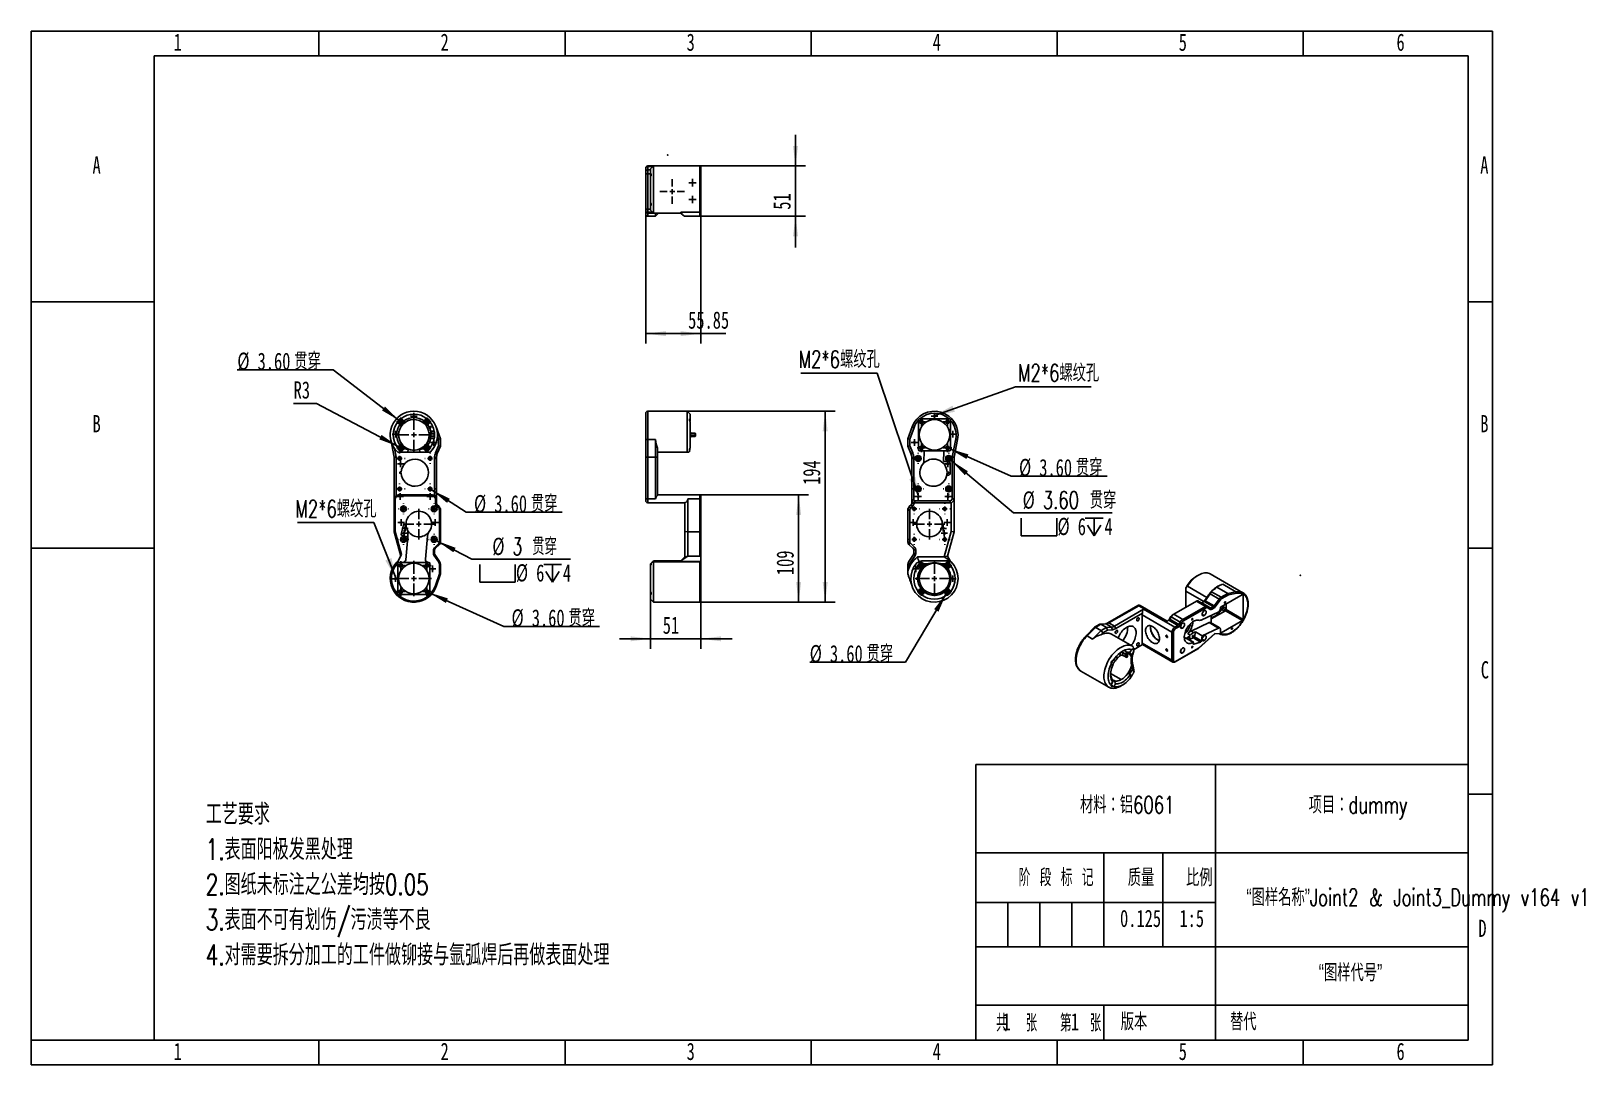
# Model space of a CAD drawing. Header units: millimetres. Extents: x 0 to 316, y 0 to 210.
import ezdxf

# ---------------------------------------------------------------- set-up
doc = ezdxf.new("R2010")
doc.units = ezdxf.units.MM
doc.header["$PDSIZE"] = -1
doc.layers.add('图框', color=7, linetype='Continuous')
doc.styles.add('SLDTEXTSTYLE0', font='TXT', dxfattribs={"width": 0.7, "bigfont": 'bigfont'})
doc.styles.add('SLDTEXTSTYLE1', font='TXT', dxfattribs={"width": 0.6, "bigfont": 'bigfont'})
doc.styles.add('SLDTEXTSTYLE2', font='TXT', dxfattribs={"width": 0.614286, "bigfont": 'bigfont'})
doc.styles.add('SLDTEXTSTYLE3', font='TXT', dxfattribs={"width": 0.7})
doc.styles.add('SLDTEXTSTYLE4', font='TXT', dxfattribs={"width": 0.65, "bigfont": 'bigfont'})
doc.dimstyles.new('SLDDIMSTYLE0', dxfattribs={"dimtxt": 3.5, "dimasz": 4.08, "dimexe": 0, "dimexo": 0.0625, "dimgap": 0.875, "dimtad": 2, "dimlfac": 5, "dimrnd": 1e-09, "dimzin": 12, "dimdsep": 46, "dimtxsty": 'SLDTEXTSTYLE3', "dimsah": 1, "dimcen": 0.09, "dimadec": 0, "dimazin": 3, "dimtfac": 1, "dimtofl": 0, "dimtmove": 0, "dimatfit": 3, "dimfxl": 1, "dimfrac": 2, "dimtolj": 1, "dimtzin": 12, "dimarcsym": 0})
doc.dimstyles.new('SLDDIMSTYLE1', dxfattribs={"dimtxt": 3.5, "dimasz": 4.08, "dimexe": 0, "dimexo": 0.0625, "dimgap": 0.875, "dimtad": 2, "dimlfac": 5, "dimrnd": 1e-09, "dimzin": 12, "dimdsep": 46, "dimtxsty": 'SLDTEXTSTYLE3', "dimsah": 1, "dimcen": 0.09, "dimadec": 0, "dimazin": 3, "dimtfac": 1, "dimtmove": 0, "dimatfit": 0, "dimfxl": 1, "dimfrac": 2, "dimtolj": 1, "dimtzin": 12, "dimarcsym": 0})
doc.dimstyles.new('SLDDIMSTYLE2', dxfattribs={"dimtxt": 3.5, "dimasz": 4.08, "dimexe": 0, "dimexo": 0.0625, "dimgap": 0.875, "dimtad": 0, "dimtih": 1, "dimtoh": 1, "dimlfac": 5, "dimrnd": 1e-09, "dimzin": 4, "dimdsep": 46, "dimtxsty": 'SLDTEXTSTYLE3', "dimblk1": 'NONE', "dimsah": 1, "dimcen": 0, "dimadec": 0, "dimazin": 1, "dimtfac": 1, "dimtmove": 0, "dimatfit": 3, "dimldrblk": 'NONE', "dimfxl": 1, "dimfrac": 2, "dimtolj": 1, "dimtzin": 12, "dimarcsym": 0})
doc.dimstyles.new('SLDDIMSTYLE3', dxfattribs={"dimtxt": 3.5, "dimasz": 4.08, "dimexe": 0, "dimexo": 0.0625, "dimgap": 0.875, "dimtad": 0, "dimtih": 1, "dimtoh": 1, "dimlfac": 5, "dimrnd": 1e-09, "dimzin": 12, "dimdsep": 46, "dimtxsty": 'SLDTEXTSTYLE3', "dimblk1": 'NONE', "dimsah": 1, "dimcen": 0, "dimadec": 0, "dimazin": 3, "dimtfac": 1, "dimtmove": 0, "dimatfit": 3, "dimldrblk": 'NONE', "dimfxl": 1, "dimfrac": 2, "dimtolj": 1, "dimtzin": 12, "dimarcsym": 0})
doc.dimstyles.new('SLDDIMSTYLE4', dxfattribs={"dimtxt": 3.5, "dimasz": 4.08, "dimexe": 0, "dimexo": 0.0625, "dimgap": 0.875, "dimtad": 0, "dimtih": 1, "dimtoh": 1, "dimlfac": 5, "dimrnd": 1e-09, "dimzin": 12, "dimdsep": 46, "dimtxsty": 'SLDTEXTSTYLE3', "dimsah": 1, "dimcen": 0, "dimadec": 0, "dimazin": 3, "dimtfac": 1, "dimtofl": 0, "dimtmove": 0, "dimatfit": 3, "dimfxl": 1, "dimfrac": 2, "dimtolj": 1, "dimtzin": 12, "dimarcsym": 0})
doc.dimstyles.new('SLDDIMSTYLE5', dxfattribs={"dimtxt": 0.18, "dimasz": 4.08, "dimexe": 0, "dimexo": 0.0625, "dimgap": 0, "dimtad": 0, "dimtih": 1, "dimtoh": 1, "dimdec": 0, "dimrnd": 1e-09, "dimzin": 0, "dimdsep": 46, "dimtxsty": 'Standard', "dimsah": 1, "dimcen": 0.09, "dimadec": 0, "dimazin": 0, "dimtfac": 4.08, "dimtdec": 0, "dimtofl": 0, "dimtmove": 0, "dimatfit": 3, "dimfxl": 1, "dimfrac": 2, "dimtolj": 1, "dimtzin": 0, "dimarcsym": 0})

msp = doc.modelspace()

# ---------------------------------------------------------------- texts
at = {"layer": '图框'}
for s, insert, char_height, attachment_point, style in [('1', (29.7944, 209.4995), 3.5, 2, 'SLDTEXTSTYLE3'), ('2', (84.0444, 209.4995), 3.5, 2, 'SLDTEXTSTYLE3'), ('3', (134.0444, 209.4995), 3.5, 2, 'SLDTEXTSTYLE3'), ('4', (184.0444, 209.4995), 3.5, 2, 'SLDTEXTSTYLE3'), ('5', (234.0444, 209.4995), 3.5, 2, 'SLDTEXTSTYLE3'), ('6', (278.2969, 209.4995), 3.5, 2, 'SLDTEXTSTYLE3'), ('A', (13.3203, 184.5403), 3.5, 2, 'SLDTEXTSTYLE3'), ('A', (295.3203, 184.5403), 3.5, 2, 'SLDTEXTSTYLE3'), ('B', (13.3203, 131.9995), 3.5, 2, 'SLDTEXTSTYLE3'), ('B', (295.3203, 131.9995), 3.5, 2, 'SLDTEXTSTYLE3'), ('C', (295.4273, 81.9995), 3.5, 2, 'SLDTEXTSTYLE3'), ('材料：铝6061', (222.7492, 54.5771), 3.5, 2, 'SLDTEXTSTYLE0'), ('项目：dummy', (269.65, 54.5771), 3.5, 2, 'SLDTEXTSTYLE0'), ('工艺要求', (35.4996, 53.0424), 4.23333, 1, 'SLDTEXTSTYLE0'), ('1.表面阳极发黑处理', (35.4996, 45.898), 4.23333, 1, 'SLDTEXTSTYLE0'), ('2.图纸未标注之公差均按0.05', (35.4996, 38.7535), 4.233333, 1, 'SLDTEXTSTYLE0'), ('阶 段 标 记', (208.2861, 39.8054), 3.5, 2, 'SLDTEXTSTYLE2'), ('质量', (225.5533, 39.8054), 3.5, 2, 'SLDTEXTSTYLE0'), ('比例', (237.4005, 39.8054), 3.5, 2, 'SLDTEXTSTYLE0'), ('“图样名称”Joint2 & Joint3_Dummy v164 v1', (281.8325, 35.7907), 3.5, 2, 'SLDTEXTSTYLE0'), ('3.表面不可有划伤/污渍等不良', (35.4996, 31.6091), 4.233333, 1, 'SLDTEXTSTYLE0'), ('0.125', (225.4554, 31.5205), 3.5, 2, 'SLDTEXTSTYLE3'), ('1:5', (235.8582, 31.5205), 3.5, 2, 'SLDTEXTSTYLE3'), ('D', (294.9297, 29.4995), 3.5, 2, 'SLDTEXTSTYLE3'), ('4.对需要拆分加工的工件做铆接与氩弧焊后再做表面处理', (35.4996, 24.4646), 4.233333, 1, 'SLDTEXTSTYLE0'), ('“图样代号”', (268.1266, 20.4896), 3.5, 2, 'SLDTEXTSTYLE0'), ('共  张', (200.2625, 10.2618), 3.5, 2, 'SLDTEXTSTYLE1'), ('1', (197.3926, 10.5314), 3.5, 1, 'SLDTEXTSTYLE3'), ('第  张', (213.2899, 10.2618), 3.5, 2, 'SLDTEXTSTYLE1'), ('1', (211.295, 10.5314), 3.5, 1, 'SLDTEXTSTYLE3'), ('版本', (224.1202, 10.5314), 3.5, 2, 'SLDTEXTSTYLE0'), ('替代', (243.6406, 10.5314), 3.5, 1, 'SLDTEXTSTYLE0'), ('1', (29.7944, 4.4995), 3.5, 2, 'SLDTEXTSTYLE3'), ('2', (84.0444, 4.4995), 3.5, 2, 'SLDTEXTSTYLE3'), ('3', (134.0444, 4.4995), 3.5, 2, 'SLDTEXTSTYLE3'), ('4', (184.0444, 4.4995), 3.5, 2, 'SLDTEXTSTYLE3'), ('5', (234.0444, 4.4995), 3.5, 2, 'SLDTEXTSTYLE3'), ('6', (278.2969, 4.4995), 3.5, 2, 'SLDTEXTSTYLE3')]:
    msp.add_mtext(s, dxfattribs=dict(at, insert=insert, char_height=char_height, attachment_point=attachment_point, style=style))

# ---------------------------------------------------------------- blocks, each defined once
blk = doc.blocks.new('_D')
at = {"layer": '图框'}
for p, q in [((135.87, 115.79), (157.98, 115.79)), ((155.98, 115.79), (155.98, 93.99)), ((135.87, 93.99), (157.98, 93.99))]:
    blk.add_line(p, q, dxfattribs=at)
for points in [[(155.98, 115.79), (155.47, 111.71), (156.49, 111.71)], [(155.98, 93.99), (156.49, 98.07), (155.47, 98.07)]]:
    blk.add_solid(points, dxfattribs=at)
at = {"layer": '图框', "insert": (151.47, 99.49), "char_height": 3.5, "attachment_point": 1, "rotation": 90, "style": 'SLDTEXTSTYLE3'}
blk.add_mtext('109', dxfattribs=at)
blk = doc.blocks.new('_D_1')
at = {"layer": '图框'}
for p, q in [((133.32, 132.79), (163.37, 132.79)), ((161.37, 93.99), (161.37, 132.79)), ((135.87, 93.99), (163.37, 93.99))]:
    blk.add_line(p, q, dxfattribs=at)
for points in [[(161.37, 132.79), (160.86, 128.71), (161.88, 128.71)], [(161.37, 93.99), (161.88, 98.07), (160.86, 98.07)]]:
    blk.add_solid(points, dxfattribs=at)
at = {"layer": '图框', "insert": (156.86, 117.82), "char_height": 3.5, "attachment_point": 1, "rotation": 90, "style": 'SLDTEXTSTYLE3'}
blk.add_mtext('194', dxfattribs=at)
blk = doc.blocks.new('_D_2')
at = {"layer": '图框'}
for p, q in [((125.89, 96.13), (125.89, 84.55)), ((136.09, 94.21), (136.09, 84.55)), ((125.89, 86.55), (119.54, 86.55)), ((125.89, 86.55), (136.09, 86.55)), ((136.09, 86.55), (142.44, 86.55))]:
    blk.add_line(p, q, dxfattribs=at)
for points in [[(125.89, 86.55), (121.81, 87.06), (121.81, 86.05)], [(136.09, 86.55), (140.17, 86.05), (140.17, 87.06)]]:
    blk.add_solid(points, dxfattribs=at)
at = {"layer": '图框', "insert": (128.36, 91.07), "char_height": 3.5, "attachment_point": 1, "style": 'SLDTEXTSTYLE3'}
blk.add_mtext('51', dxfattribs=at)
blk = doc.blocks.new('_D_3')
at = {"layer": '图框'}
for p, q in [((80.79, 117.19), (81.39, 116.8)), ((81.39, 116.8), (88.42, 112.27)), ((88.42, 112.27), (107.91, 112.27))]:
    blk.add_line(p, q, dxfattribs=at)
blk.add_solid([(81.39, 116.8), (84.54, 114.16), (85.1, 115.02)], dxfattribs=at)
at = {"layer": '图框', "char_height": 3.5, "attachment_point": 1}
for s, insert, style in [('%%c', (90, 115.75), 'SLDTEXTSTYLE3'), ('3.60', (94.12, 115.74), 'SLDTEXTSTYLE3'), ('贯穿', (101.57, 115.74), 'SLDTEXTSTYLE0')]:
    blk.add_mtext(s, dxfattribs=dict(at, insert=insert, style=style))
blk = doc.blocks.new('_None')
blk = doc.blocks.new('SW_SYMBOL_HOLE_SPOT')
at = {"layer": '图框', "color": 0}
for p, q in [((0, 875), (0, 75)), ((1600, 75), (1600, 875)), ((0, 75), (1600, 75))]:
    blk.add_line(p, q, dxfattribs=at)
blk = doc.blocks.new('SW_SYMBOL_HOLE_DEPTH')
at = {"layer": '图框', "color": 0}
for p, q in [((0, 875), (800, 875)), ((400, 875), (400, 75)), ((100, 555), (400, 75)), ((700, 555), (400, 75))]:
    blk.add_line(p, q, dxfattribs=at)
blk = doc.blocks.new('_D_4')
at = {"layer": '图框'}
for p, q in [((81.36, 107.03), (82.42, 106.48)), ((82.42, 106.48), (89.57, 102.73)), ((89.57, 102.73), (109.6, 102.73))]:
    blk.add_line(p, q, dxfattribs=at)
blk.add_solid([(82.42, 106.48), (85.8, 104.14), (86.27, 105.04)], dxfattribs=at)
at = {"layer": '图框', "xscale": 0.0045117371, "yscale": 0.0045117371, "zscale": 0.0045117371}
for name, p in [('SW_SYMBOL_HOLE_SPOT', (91.16, 97.7)), ('SW_SYMBOL_HOLE_DEPTH', (104.17, 97.7))]:
    blk.add_blockref(name, p, dxfattribs=at)
at = {"layer": '图框', "char_height": 3.5, "attachment_point": 1}
for s, insert, style in [('3 贯穿', (97.85, 107.06), 'SLDTEXTSTYLE4'), ('%%c', (93.73, 107.08), 'SLDTEXTSTYLE3'), ('%%c', (98.52, 101.71), 'SLDTEXTSTYLE3'), ('6', (102.64, 101.69), 'SLDTEXTSTYLE3'), ('4', (108.07, 101.69), 'SLDTEXTSTYLE3')]:
    blk.add_mtext(s, dxfattribs=dict(at, insert=insert, style=style))
blk = doc.blocks.new('_D_5')
at = {"layer": '图框'}
for p, q in [((80.11, 96.28), (80.77, 95.99)), ((80.77, 95.99), (96.05, 89.07)), ((96.05, 89.07), (115.54, 89.07))]:
    blk.add_line(p, q, dxfattribs=at)
blk.add_solid([(80.77, 95.99), (84.28, 93.84), (84.7, 94.77)], dxfattribs=at)
at = {"layer": '图框', "char_height": 3.5, "attachment_point": 1}
for s, insert, style in [('%%c', (97.63, 92.55), 'SLDTEXTSTYLE3'), ('3.60', (101.75, 92.54), 'SLDTEXTSTYLE3'), ('贯穿', (109.2, 92.54), 'SLDTEXTSTYLE0')]:
    blk.add_mtext(s, dxfattribs=dict(at, insert=insert, style=style))
blk = doc.blocks.new('_D_6')
at = {"layer": '图框'}
for p, q in [((58, 134.34), (53.35, 134.34)), ((74.61, 125.61), (58, 134.34)), ((75.14, 125.33), (74.61, 125.61))]:
    blk.add_line(p, q, dxfattribs=at)
blk.add_solid([(74.61, 125.61), (71.23, 127.96), (70.76, 127.06)], dxfattribs=at)
at = {"layer": '图框', "insert": (53.35, 138.86), "char_height": 3.5, "attachment_point": 1, "style": 'SLDTEXTSTYLE3'}
blk.add_mtext('R3', dxfattribs=at)
blk = doc.blocks.new('_D_7')
at = {"layer": '图框'}
for p, q in [((61.4, 141.22), (41.91, 141.22)), ((74.85, 130.86), (61.4, 141.22)), ((75.42, 130.42), (74.85, 130.86))]:
    blk.add_line(p, q, dxfattribs=at)
blk.add_solid([(74.85, 130.86), (71.93, 133.75), (71.31, 132.94)], dxfattribs=at)
at = {"layer": '图框', "char_height": 3.5, "attachment_point": 1}
for s, insert, style in [('%%c', (41.91, 144.7), 'SLDTEXTSTYLE3'), ('3.60', (46.03, 144.69), 'SLDTEXTSTYLE3'), ('贯穿', (53.48, 144.69), 'SLDTEXTSTYLE0')]:
    blk.add_mtext(s, dxfattribs=dict(at, insert=insert, style=style))
blk = doc.blocks.new('SW_NOTE_0')
at = {"layer": '图框', "color": 0}
blk.add_line((-15.5, 0), (0, 0), dxfattribs=at)
at = {"layer": '图框', "color": 0, "insert": (-15.94, 4.54), "char_height": 3.5, "attachment_point": 1, "style": 'SLDTEXTSTYLE0'}
blk.add_mtext('M2*6螺纹孔', dxfattribs=at)
blk = doc.blocks.new('SW_CENTERMARKSYMBOL_0')
at = {"layer": '图框', "color": 0}
for p, q in [((-1, 0), (-1.1, 0)), ((0, 0), (-0.5, 0)), ((0, 1), (0, 1.1)), ((0, 0), (0, 0.5)), ((0, 0), (0, -0.5)), ((0, 0), (0.5, 0)), ((1, 0), (1.1, 0)), ((0, -1), (0, -1.1))]:
    blk.add_line(p, q, dxfattribs=at)
blk = doc.blocks.new('SW_CENTERMARKSYMBOL_1')
at = {"layer": '图框', "color": 0}
for p, q in [((-1, 0), (-1.1, 0)), ((0, 0), (-0.5, 0)), ((0, 1), (0, 1.1)), ((0, 0), (0, 0.5)), ((0, 0), (0, -0.5)), ((0, 0), (0.5, 0)), ((1, 0), (1.1, 0)), ((0, -1), (0, -1.1))]:
    blk.add_line(p, q, dxfattribs=at)
blk = doc.blocks.new('SW_CENTERMARKSYMBOL_2')
at = {"layer": '图框', "color": 0}
for p, q in [((-1, 0), (-1.1, 0)), ((0, 0), (-0.5, 0)), ((0, 1), (0, 1.1)), ((0, 0), (0, 0.5)), ((0, 0), (0, -0.5)), ((0, 0), (0.5, 0)), ((1, 0), (1.1, 0)), ((0, -1), (0, -1.1))]:
    blk.add_line(p, q, dxfattribs=at)
blk = doc.blocks.new('SW_CENTERMARKSYMBOL_3')
at = {"layer": '图框', "color": 0}
for p, q in [((-1, 0), (-1.1, 0)), ((0, 0), (-0.5, 0)), ((0, 1), (0, 1.1)), ((0, 0), (0, 0.5)), ((0, 0), (0, -0.5)), ((0, 0), (0.5, 0)), ((1, 0), (1.1, 0)), ((0, -1), (0, -1.1))]:
    blk.add_line(p, q, dxfattribs=at)
blk = doc.blocks.new('SW_CENTERMARKSYMBOL_4')
at = {"layer": '图框', "color": 0}
for p, q in [((-1, 0), (-3.1, 0)), ((0, 0), (-0.5, 0)), ((0, 1), (0, 3.1)), ((0, 0), (0, 0.5)), ((0, 0), (0, -0.5)), ((0, 0), (0.5, 0)), ((1, 0), (3.1, 0)), ((0, -1), (0, -3.1))]:
    blk.add_line(p, q, dxfattribs=at)
blk = doc.blocks.new('SW_CENTERMARKSYMBOL_5')
at = {"layer": '图框', "color": 0}
for p, q in [((0, 1), (0, 3.6)), ((-1, 0), (-3.6, 0)), ((0, 0), (-0.5, 0)), ((0, 0), (0, 0.5)), ((0, 0), (0, -0.5)), ((0, 0), (0.5, 0)), ((1, 0), (3.6, 0)), ((0, -1), (0, -3.6))]:
    blk.add_line(p, q, dxfattribs=at)
blk = doc.blocks.new('SW_CENTERMARKSYMBOL_6')
at = {"layer": '图框', "color": 0}
for p, q in [((-0.5, 0), (-0.6623, 0)), ((0, 0), (-0.5, 0)), ((0, 0.5), (0, 0.6623)), ((0, 0), (0, 0.5)), ((0, 0), (0, -0.5)), ((0, 0), (0.5, 0)), ((0.5, 0), (0.6623, 0)), ((0, -0.5), (0, -0.6623))]:
    blk.add_line(p, q, dxfattribs=at)
blk = doc.blocks.new('SW_CENTERMARKSYMBOL_7')
at = {"layer": '图框', "color": 0}
for p, q in [((-0.5, 0), (-0.6623, 0)), ((0, 0), (-0.5, 0)), ((0, 0.5), (0, 0.6623)), ((0, 0), (0, 0.5)), ((0, 0), (0, -0.5)), ((0, 0), (0.5, 0)), ((0.5, 0), (0.6623, 0)), ((0, -0.5), (0, -0.6623))]:
    blk.add_line(p, q, dxfattribs=at)
blk = doc.blocks.new('SW_CENTERMARKSYMBOL_8')
at = {"layer": '图框', "color": 0}
for p, q in [((-0.5, 0), (-0.6623, 0)), ((0, 0), (-0.5, 0)), ((0, 0.5), (0, 0.6623)), ((0, 0), (0, 0.5)), ((0, 0), (0, -0.5)), ((0, 0), (0.5, 0)), ((0.5, 0), (0.6623, 0)), ((0, -0.5), (0, -0.6623))]:
    blk.add_line(p, q, dxfattribs=at)
blk = doc.blocks.new('SW_CENTERMARKSYMBOL_9')
at = {"layer": '图框', "color": 0}
for p, q in [((-0.5, 0), (-0.6623, 0)), ((0, 0), (-0.5, 0)), ((0, 0.5), (0, 0.6623)), ((0, 0), (0, 0.5)), ((0, 0), (0, -0.5)), ((0, 0), (0.5, 0)), ((0.5, 0), (0.6623, 0)), ((0, -0.5), (0, -0.6623))]:
    blk.add_line(p, q, dxfattribs=at)
blk = doc.blocks.new('SW_CENTERMARKSYMBOL_10')
at = {"layer": '图框', "color": 0}
for p, q in [((-0.5, 0), (-0.6623, 0)), ((0, 0), (-0.5, 0)), ((0, 0.5), (0, 0.6623)), ((0, 0), (0, 0.5)), ((0, 0), (0, -0.5)), ((0, 0), (0.5, 0)), ((0.5, 0), (0.6623, 0)), ((0, -0.5), (0, -0.6623))]:
    blk.add_line(p, q, dxfattribs=at)
blk = doc.blocks.new('SW_CENTERMARKSYMBOL_11')
at = {"layer": '图框', "color": 0}
for p, q in [((-0.5, 0), (-0.6623, 0)), ((0, 0), (-0.5, 0)), ((0, 0.5), (0, 0.6623)), ((0, 0), (0, 0.5)), ((0, 0), (0, -0.5)), ((0, 0), (0.5, 0)), ((0.5, 0), (0.6623, 0)), ((0, -0.5), (0, -0.6623))]:
    blk.add_line(p, q, dxfattribs=at)
blk = doc.blocks.new('SW_CENTERMARKSYMBOL_12')
at = {"layer": '图框', "color": 0}
for p, q in [((-0.5, 0), (-0.6623, 0)), ((0, 0), (-0.5, 0)), ((0, 0.5), (0, 0.6623)), ((0, 0), (0, 0.5)), ((0, 0), (0, -0.5)), ((0, 0), (0.5, 0)), ((0.5, 0), (0.6623, 0)), ((0, -0.5), (0, -0.6623))]:
    blk.add_line(p, q, dxfattribs=at)
blk = doc.blocks.new('SW_CENTERMARKSYMBOL_13')
at = {"layer": '图框', "color": 0}
for p, q in [((-0.5, 0), (-0.6623, 0)), ((0, 0), (-0.5, 0)), ((0, 0.5), (0, 0.6623)), ((0, 0), (0, 0.5)), ((0, 0), (0, -0.5)), ((0, 0), (0.5, 0)), ((0.5, 0), (0.6623, 0)), ((0, -0.5), (0, -0.6623))]:
    blk.add_line(p, q, dxfattribs=at)
blk = doc.blocks.new('SW_CENTERMARKSYMBOL_14')
at = {"layer": '图框', "color": 0}
for p, q in [((-0.5, 0), (-0.6623, 0)), ((0, 0), (-0.5, 0)), ((0, 0.5), (0, 0.6623)), ((0, 0), (0, 0.5)), ((0, 0), (0, -0.5)), ((0, 0), (0.5, 0)), ((0.5, 0), (0.6623, 0)), ((0, -0.5), (0, -0.6623))]:
    blk.add_line(p, q, dxfattribs=at)
blk = doc.blocks.new('SW_CENTERMARKSYMBOL_15')
at = {"layer": '图框', "color": 0}
for p, q in [((-0.5, 0), (-0.6623, 0)), ((0, 0), (-0.5, 0)), ((0, 0.5), (0, 0.6623)), ((0, 0), (0, 0.5)), ((0, 0), (0, -0.5)), ((0, 0), (0.5, 0)), ((0.5, 0), (0.6623, 0)), ((0, -0.5), (0, -0.6623))]:
    blk.add_line(p, q, dxfattribs=at)
blk = doc.blocks.new('SW_CENTERMARKSYMBOL_16')
at = {"layer": '图框', "color": 0}
for p, q in [((-0.5, 0), (-0.6623, 0)), ((0, 0), (-0.5, 0)), ((0, 0.5), (0, 0.6623)), ((0, 0), (0, 0.5)), ((0, 0), (0, -0.5)), ((0, 0), (0.5, 0)), ((0.5, 0), (0.6623, 0)), ((0, -0.5), (0, -0.6623))]:
    blk.add_line(p, q, dxfattribs=at)
blk = doc.blocks.new('SW_CENTERMARKSYMBOL_17')
at = {"layer": '图框', "color": 0}
for p, q in [((-0.5, 0), (-0.6623, 0)), ((0, 0), (-0.5, 0)), ((0, 0.5), (0, 0.6623)), ((0, 0), (0, 0.5)), ((0, 0), (0, -0.5)), ((0, 0), (0.5, 0)), ((0.5, 0), (0.6623, 0)), ((0, -0.5), (0, -0.6623))]:
    blk.add_line(p, q, dxfattribs=at)
blk = doc.blocks.new('SW_CENTERMARKSYMBOL_18')
at = {"layer": '图框', "color": 0}
for p, q in [((0, 1), (0, 3.6)), ((-1, 0), (-3.6, 0)), ((0, 0), (-0.5, 0)), ((0, 0), (0, 0.5)), ((0, 0), (0, -0.5)), ((0, 0), (0.5, 0)), ((1, 0), (3.6, 0)), ((0, -1), (0, -3.6))]:
    blk.add_line(p, q, dxfattribs=at)
blk = doc.blocks.new('SW_CENTERMARKSYMBOL_19')
at = {"layer": '图框', "color": 0}
for p, q in [((-0.5, 0), (-0.86, 0)), ((0, 0), (-0.5, 0)), ((0, 0.5), (0, 0.86)), ((0, 0), (0, 0.5)), ((0, 0), (0, -0.5)), ((0, 0), (0.5, 0)), ((0.5, 0), (0.86, 0)), ((0, -0.5), (0, -0.86))]:
    blk.add_line(p, q, dxfattribs=at)
blk = doc.blocks.new('SW_CENTERMARKSYMBOL_20')
at = {"layer": '图框', "color": 0}
for p, q in [((-0.5, 0), (-0.86, 0)), ((0, 0), (-0.5, 0)), ((0, 0.5), (0, 0.86)), ((0, 0), (0, 0.5)), ((0, 0), (0, -0.5)), ((0, 0), (0.5, 0)), ((0.5, 0), (0.86, 0)), ((0, -0.5), (0, -0.86))]:
    blk.add_line(p, q, dxfattribs=at)
blk = doc.blocks.new('SW_CENTERMARKSYMBOL_21')
at = {"layer": '图框', "color": 0}
for p, q in [((-0.5, 0), (-0.86, 0)), ((0, 0), (-0.5, 0)), ((0, 0.5), (0, 0.86)), ((0, 0), (0, 0.5)), ((0, 0), (0, -0.5)), ((0, 0), (0.5, 0)), ((0.5, 0), (0.86, 0)), ((0, -0.5), (0, -0.86))]:
    blk.add_line(p, q, dxfattribs=at)
blk = doc.blocks.new('SW_CENTERMARKSYMBOL_22')
at = {"layer": '图框', "color": 0}
for p, q in [((-0.5, 0), (-0.86, 0)), ((0, 0), (-0.5, 0)), ((0, 0.5), (0, 0.86)), ((0, 0), (0, 0.5)), ((0, 0), (0, -0.5)), ((0, 0), (0.5, 0)), ((0.5, 0), (0.86, 0)), ((0, -0.5), (0, -0.86))]:
    blk.add_line(p, q, dxfattribs=at)
blk = doc.blocks.new('SW_CENTERMARKSYMBOL_23')
at = {"layer": '图框', "color": 0}
for p, q in [((-1, 0), (-1.1, 0)), ((0, 0), (-0.5, 0)), ((0, 1), (0, 1.1)), ((0, 0), (0, 0.5)), ((0, 0), (0, -0.5)), ((0, 0), (0.5, 0)), ((1, 0), (1.1, 0)), ((0, -1), (0, -1.1))]:
    blk.add_line(p, q, dxfattribs=at)
blk = doc.blocks.new('SW_CENTERMARKSYMBOL_24')
at = {"layer": '图框', "color": 0}
for p, q in [((-1, 0), (-1.1, 0)), ((0, 0), (-0.5, 0)), ((0, 1), (0, 1.1)), ((0, 0), (0, 0.5)), ((0, 0), (0, -0.5)), ((0, 0), (0.5, 0)), ((1, 0), (1.1, 0)), ((0, -1), (0, -1.1))]:
    blk.add_line(p, q, dxfattribs=at)
blk = doc.blocks.new('SW_CENTERMARKSYMBOL_25')
at = {"layer": '图框', "color": 0}
for p, q in [((-1, 0), (-1.1, 0)), ((0, 0), (-0.5, 0)), ((0, 1), (0, 1.1)), ((0, 0), (0, 0.5)), ((0, 0), (0, -0.5)), ((0, 0), (0.5, 0)), ((1, 0), (1.1, 0)), ((0, -1), (0, -1.1))]:
    blk.add_line(p, q, dxfattribs=at)
blk = doc.blocks.new('SW_CENTERMARKSYMBOL_26')
at = {"layer": '图框', "color": 0}
for p, q in [((-1, 0), (-1.1, 0)), ((0, 0), (-0.5, 0)), ((0, 1), (0, 1.1)), ((0, 0), (0, 0.5)), ((0, 0), (0, -0.5)), ((0, 0), (0.5, 0)), ((1, 0), (1.1, 0)), ((0, -1), (0, -1.1))]:
    blk.add_line(p, q, dxfattribs=at)
blk = doc.blocks.new('SW_CENTERMARKSYMBOL_27')
at = {"layer": '图框', "color": 0}
for p, q in [((-0.5, 0), (-0.86, 0)), ((0, 0), (-0.5, 0)), ((0, 0.5), (0, 0.86)), ((0, 0), (0, 0.5)), ((0, 0), (0, -0.5)), ((0, 0), (0.5, 0)), ((0.5, 0), (0.86, 0)), ((0, -0.5), (0, -0.86))]:
    blk.add_line(p, q, dxfattribs=at)
blk = doc.blocks.new('SW_CENTERMARKSYMBOL_28')
at = {"layer": '图框', "color": 0}
for p, q in [((-0.5, 0), (-0.86, 0)), ((0, 0), (-0.5, 0)), ((0, 0.5), (0, 0.86)), ((0, 0), (0, 0.5)), ((0, 0), (0, -0.5)), ((0, 0), (0.5, 0)), ((0.5, 0), (0.86, 0)), ((0, -0.5), (0, -0.86))]:
    blk.add_line(p, q, dxfattribs=at)
blk = doc.blocks.new('SW_CENTERMARKSYMBOL_29')
at = {"layer": '图框', "color": 0}
for p, q in [((-0.5, 0), (-0.86, 0)), ((0, 0), (-0.5, 0)), ((0, 0.5), (0, 0.86)), ((0, 0), (0, 0.5)), ((0, 0), (0, -0.5)), ((0, 0), (0.5, 0)), ((0.5, 0), (0.86, 0)), ((0, -0.5), (0, -0.86))]:
    blk.add_line(p, q, dxfattribs=at)
blk = doc.blocks.new('SW_CENTERMARKSYMBOL_30')
at = {"layer": '图框', "color": 0}
for p, q in [((-0.5, 0), (-0.86, 0)), ((0, 0), (-0.5, 0)), ((0, 0.5), (0, 0.86)), ((0, 0), (0, 0.5)), ((0, 0), (0, -0.5)), ((0, 0), (0.5, 0)), ((0.5, 0), (0.86, 0)), ((0, -0.5), (0, -0.86))]:
    blk.add_line(p, q, dxfattribs=at)
blk = doc.blocks.new('_D_8')
at = {"layer": '图框'}
for p, q in [((124.92, 173.81), (124.92, 146.54)), ((136.09, 173.11), (136.09, 146.54)), ((124.92, 148.54), (136.09, 148.54)), ((136.09, 148.54), (141.19, 148.54))]:
    blk.add_line(p, q, dxfattribs=at)
for points in [[(124.92, 148.54), (129, 148.03), (129, 149.05)], [(136.09, 148.54), (132.01, 149.05), (132.01, 148.03)]]:
    blk.add_solid(points, dxfattribs=at)
at = {"layer": '图框', "insert": (133.52, 153.05), "char_height": 3.5, "attachment_point": 1, "style": 'SLDTEXTSTYLE3'}
blk.add_mtext('55.85', dxfattribs=at)
blk = doc.blocks.new('_D_9')
at = {"layer": '图框'}
for p, q in [((155.34, 182.61), (155.34, 188.96)), ((135.87, 182.61), (157.34, 182.61)), ((155.34, 182.61), (155.34, 172.41)), ((135.87, 172.41), (157.34, 172.41)), ((155.34, 172.41), (155.34, 166.06))]:
    blk.add_line(p, q, dxfattribs=at)
for points in [[(155.34, 182.61), (155.85, 186.69), (154.83, 186.69)], [(155.34, 172.41), (154.83, 168.33), (155.85, 168.33)]]:
    blk.add_solid(points, dxfattribs=at)
at = {"layer": '图框', "insert": (150.83, 173.72), "char_height": 3.5, "attachment_point": 1, "rotation": 90, "style": 'SLDTEXTSTYLE3'}
blk.add_mtext('51', dxfattribs=at)
blk = doc.blocks.new('SW_CENTERMARKSYMBOL_31')
at = {"layer": '图框', "color": 0}
for p, q in [((-1, 0), (-2.5, 0)), ((0, 0), (-0.5, 0)), ((0, 1), (0, 2.5)), ((0, 0), (0, 0.5)), ((0, 0), (0, -0.5)), ((0, 0), (0.5, 0)), ((1, 0), (2.5, 0)), ((0, -1), (0, -2.5))]:
    blk.add_line(p, q, dxfattribs=at)
blk = doc.blocks.new('SW_CENTERMARKSYMBOL_32')
at = {"layer": '图框', "color": 0}
for p, q in [((-0.5, 0), (-0.7529, 0)), ((0, 0), (-0.5, 0)), ((0, 0.5), (0, 0.7529)), ((0, 0), (0, 0.5)), ((0, 0), (0, -0.5)), ((0, 0), (0.5, 0)), ((0.5, 0), (0.7529, 0)), ((0, -0.5), (0, -0.7529))]:
    blk.add_line(p, q, dxfattribs=at)
blk = doc.blocks.new('SW_CENTERMARKSYMBOL_33')
at = {"layer": '图框', "color": 0}
for p, q in [((-0.5, 0), (-0.7529, 0)), ((0, 0), (-0.5, 0)), ((0, 0.5), (0, 0.7529)), ((0, 0), (0, 0.5)), ((0, 0), (0, -0.5)), ((0, 0), (0.5, 0)), ((0.5, 0), (0.7529, 0)), ((0, -0.5), (0, -0.7529))]:
    blk.add_line(p, q, dxfattribs=at)
blk = doc.blocks.new('_D_10')
at = {"layer": '图框'}
for p, q in [((186.04, 95.83), (177.71, 81.8)), ((186.4, 96.44), (186.04, 95.83)), ((177.71, 81.8), (158.22, 81.8))]:
    blk.add_line(p, q, dxfattribs=at)
blk.add_solid([(186.04, 95.83), (183.52, 92.58), (184.39, 92.06)], dxfattribs=at)
at = {"layer": '图框', "char_height": 3.5, "attachment_point": 1}
for s, insert, style in [('%%c', (158.22, 85.29), 'SLDTEXTSTYLE3'), ('贯穿', (169.78, 85.28), 'SLDTEXTSTYLE0'), ('3.60', (162.33, 85.28), 'SLDTEXTSTYLE3')]:
    blk.add_mtext(s, dxfattribs=dict(at, insert=insert, style=style))
blk = doc.blocks.new('_D_11')
at = {"layer": '图框'}
for p, q in [((185.89, 125.48), (186.55, 125.19)), ((186.55, 125.19), (199.17, 119.62)), ((199.17, 119.62), (218.66, 119.62))]:
    blk.add_line(p, q, dxfattribs=at)
blk.add_solid([(186.55, 125.19), (190.08, 123.08), (190.49, 124.01)], dxfattribs=at)
at = {"layer": '图框', "char_height": 3.5, "attachment_point": 1}
for s, insert, style in [('%%c', (200.76, 123.11), 'SLDTEXTSTYLE3'), ('贯穿', (212.32, 123.09), 'SLDTEXTSTYLE0'), ('3.60', (204.87, 123.09), 'SLDTEXTSTYLE3')]:
    blk.add_mtext(s, dxfattribs=dict(at, insert=insert, style=style))
blk = doc.blocks.new('_D_12')
at = {"layer": '图框'}
for p, q in [((186.01, 123.59), (186.93, 122.81)), ((186.93, 122.81), (199.63, 112.16)), ((199.63, 112.16), (219.66, 112.16))]:
    blk.add_line(p, q, dxfattribs=at)
blk.add_solid([(186.93, 122.81), (189.73, 119.8), (190.38, 120.58)], dxfattribs=at)
at = {"layer": '图框', "xscale": 0.0045117371, "yscale": 0.0045117371, "zscale": 0.0045117371}
for name, p in [('SW_SYMBOL_HOLE_SPOT', (201.22, 107.12)), ('SW_SYMBOL_HOLE_DEPTH', (214.22, 107.12))]:
    blk.add_blockref(name, p, dxfattribs=at)
at = {"layer": '图框', "char_height": 3.5, "attachment_point": 1}
for s, insert, style in [('3.60 贯穿', (205.6, 116.48), 'SLDTEXTSTYLE0'), ('%%c', (201.49, 116.5), 'SLDTEXTSTYLE3'), ('%%c', (208.58, 111.13), 'SLDTEXTSTYLE3'), ('6', (212.69, 111.11), 'SLDTEXTSTYLE3'), ('4', (218.12, 111.11), 'SLDTEXTSTYLE3')]:
    blk.add_mtext(s, dxfattribs=dict(at, insert=insert, style=style))
blk = doc.blocks.new('SW_NOTE_0_1')
at = {"layer": '图框', "color": 0}
blk.add_line((15.33, 0), (0, 0), dxfattribs=at)
at = {"layer": '图框', "color": 0, "insert": (0.5, 4.58), "char_height": 3.5, "attachment_point": 1, "style": 'SLDTEXTSTYLE0'}
blk.add_mtext('M2*6螺纹孔', dxfattribs=at)
blk = doc.blocks.new('SW_NOTE_0_2')
at = {"layer": '图框', "color": 0}
blk.add_line((-15.5, 0), (0, 0), dxfattribs=at)
at = {"layer": '图框', "color": 0, "insert": (-15.96, 4.57), "char_height": 3.5, "attachment_point": 1, "style": 'SLDTEXTSTYLE0'}
blk.add_mtext('M2*6螺纹孔', dxfattribs=at)
blk = doc.blocks.new('SW_CENTERMARKSYMBOL_34')
at = {"layer": '图框', "color": 0}
for p, q in [((-1, 0), (-1.1, 0)), ((0, 0), (-0.5, 0)), ((0, 1), (0, 1.1)), ((0, 0), (0, 0.5)), ((0, 0), (0, -0.5)), ((0, 0), (0.5, 0)), ((1, 0), (1.1, 0)), ((0, -1), (0, -1.1))]:
    blk.add_line(p, q, dxfattribs=at)
blk = doc.blocks.new('SW_CENTERMARKSYMBOL_35')
at = {"layer": '图框', "color": 0}
for p, q in [((-1, 0), (-1.1, 0)), ((0, 0), (-0.5, 0)), ((0, 1), (0, 1.1)), ((0, 0), (0, 0.5)), ((0, 0), (0, -0.5)), ((0, 0), (0.5, 0)), ((1, 0), (1.1, 0)), ((0, -1), (0, -1.1))]:
    blk.add_line(p, q, dxfattribs=at)
blk = doc.blocks.new('SW_CENTERMARKSYMBOL_36')
at = {"layer": '图框', "color": 0}
for p, q in [((-1, 0), (-1.1, 0)), ((0, 0), (-0.5, 0)), ((0, 1), (0, 1.1)), ((0, 0), (0, 0.5)), ((0, 0), (0, -0.5)), ((0, 0), (0.5, 0)), ((1, 0), (1.1, 0)), ((0, -1), (0, -1.1))]:
    blk.add_line(p, q, dxfattribs=at)
blk = doc.blocks.new('SW_CENTERMARKSYMBOL_37')
at = {"layer": '图框', "color": 0}
for p, q in [((-1, 0), (-1.1, 0)), ((0, 0), (-0.5, 0)), ((0, 1), (0, 1.1)), ((0, 0), (0, 0.5)), ((0, 0), (0, -0.5)), ((0, 0), (0.5, 0)), ((1, 0), (1.1, 0)), ((0, -1), (0, -1.1))]:
    blk.add_line(p, q, dxfattribs=at)
blk = doc.blocks.new('SW_CENTERMARKSYMBOL_38')
at = {"layer": '图框', "color": 0}
for p, q in [((-1, 0), (-3.1, 0)), ((0, 0), (-0.5, 0)), ((0, 1), (0, 3.1)), ((0, 0), (0, 0.5)), ((0, 0), (0, -0.5)), ((0, 0), (0.5, 0)), ((1, 0), (3.1, 0)), ((0, -1), (0, -3.1))]:
    blk.add_line(p, q, dxfattribs=at)
blk = doc.blocks.new('SW_CENTERMARKSYMBOL_39')
at = {"layer": '图框', "color": 0}
for p, q in [((0, 1), (0, 3.6)), ((-1, 0), (-3.6, 0)), ((0, 0), (-0.5, 0)), ((0, 0), (0, 0.5)), ((0, 0), (0, -0.5)), ((0, 0), (0.5, 0)), ((1, 0), (3.6, 0)), ((0, -1), (0, -3.6))]:
    blk.add_line(p, q, dxfattribs=at)
blk = doc.blocks.new('SW_CENTERMARKSYMBOL_40')
at = {"layer": '图框', "color": 0}
for p, q in [((-0.5, 0), (-0.6623, 0)), ((0, 0), (-0.5, 0)), ((0, 0.5), (0, 0.6623)), ((0, 0), (0, 0.5)), ((0, 0), (0, -0.5)), ((0, 0), (0.5, 0)), ((0.5, 0), (0.6623, 0)), ((0, -0.5), (0, -0.6623))]:
    blk.add_line(p, q, dxfattribs=at)
blk = doc.blocks.new('SW_CENTERMARKSYMBOL_41')
at = {"layer": '图框', "color": 0}
for p, q in [((-0.5, 0), (-0.6623, 0)), ((0, 0), (-0.5, 0)), ((0, 0.5), (0, 0.6623)), ((0, 0), (0, 0.5)), ((0, 0), (0, -0.5)), ((0, 0), (0.5, 0)), ((0.5, 0), (0.6623, 0)), ((0, -0.5), (0, -0.6623))]:
    blk.add_line(p, q, dxfattribs=at)
blk = doc.blocks.new('SW_CENTERMARKSYMBOL_42')
at = {"layer": '图框', "color": 0}
for p, q in [((-0.5, 0), (-0.6623, 0)), ((0, 0), (-0.5, 0)), ((0, 0.5), (0, 0.6623)), ((0, 0), (0, 0.5)), ((0, 0), (0, -0.5)), ((0, 0), (0.5, 0)), ((0.5, 0), (0.6623, 0)), ((0, -0.5), (0, -0.6623))]:
    blk.add_line(p, q, dxfattribs=at)
blk = doc.blocks.new('SW_CENTERMARKSYMBOL_43')
at = {"layer": '图框', "color": 0}
for p, q in [((-0.5, 0), (-0.6623, 0)), ((0, 0), (-0.5, 0)), ((0, 0.5), (0, 0.6623)), ((0, 0), (0, 0.5)), ((0, 0), (0, -0.5)), ((0, 0), (0.5, 0)), ((0.5, 0), (0.6623, 0)), ((0, -0.5), (0, -0.6623))]:
    blk.add_line(p, q, dxfattribs=at)
blk = doc.blocks.new('SW_CENTERMARKSYMBOL_44')
at = {"layer": '图框', "color": 0}
for p, q in [((-0.5, 0), (-0.6623, 0)), ((0, 0), (-0.5, 0)), ((0, 0.5), (0, 0.6623)), ((0, 0), (0, 0.5)), ((0, 0), (0, -0.5)), ((0, 0), (0.5, 0)), ((0.5, 0), (0.6623, 0)), ((0, -0.5), (0, -0.6623))]:
    blk.add_line(p, q, dxfattribs=at)
blk = doc.blocks.new('SW_CENTERMARKSYMBOL_45')
at = {"layer": '图框', "color": 0}
for p, q in [((-0.5, 0), (-0.6623, 0)), ((0, 0), (-0.5, 0)), ((0, 0.5), (0, 0.6623)), ((0, 0), (0, 0.5)), ((0, 0), (0, -0.5)), ((0, 0), (0.5, 0)), ((0.5, 0), (0.6623, 0)), ((0, -0.5), (0, -0.6623))]:
    blk.add_line(p, q, dxfattribs=at)
blk = doc.blocks.new('SW_CENTERMARKSYMBOL_46')
at = {"layer": '图框', "color": 0}
for p, q in [((-0.5, 0), (-0.6623, 0)), ((0, 0), (-0.5, 0)), ((0, 0.5), (0, 0.6623)), ((0, 0), (0, 0.5)), ((0, 0), (0, -0.5)), ((0, 0), (0.5, 0)), ((0.5, 0), (0.6623, 0)), ((0, -0.5), (0, -0.6623))]:
    blk.add_line(p, q, dxfattribs=at)
blk = doc.blocks.new('SW_CENTERMARKSYMBOL_47')
at = {"layer": '图框', "color": 0}
for p, q in [((-0.5, 0), (-0.6623, 0)), ((0, 0), (-0.5, 0)), ((0, 0.5), (0, 0.6623)), ((0, 0), (0, 0.5)), ((0, 0), (0, -0.5)), ((0, 0), (0.5, 0)), ((0.5, 0), (0.6623, 0)), ((0, -0.5), (0, -0.6623))]:
    blk.add_line(p, q, dxfattribs=at)
blk = doc.blocks.new('SW_CENTERMARKSYMBOL_48')
at = {"layer": '图框', "color": 0}
for p, q in [((-0.5, 0), (-0.6623, 0)), ((0, 0), (-0.5, 0)), ((0, 0.5), (0, 0.6623)), ((0, 0), (0, 0.5)), ((0, 0), (0, -0.5)), ((0, 0), (0.5, 0)), ((0.5, 0), (0.6623, 0)), ((0, -0.5), (0, -0.6623))]:
    blk.add_line(p, q, dxfattribs=at)
blk = doc.blocks.new('SW_CENTERMARKSYMBOL_49')
at = {"layer": '图框', "color": 0}
for p, q in [((-0.5, 0), (-0.6623, 0)), ((0, 0), (-0.5, 0)), ((0, 0.5), (0, 0.6623)), ((0, 0), (0, 0.5)), ((0, 0), (0, -0.5)), ((0, 0), (0.5, 0)), ((0.5, 0), (0.6623, 0)), ((0, -0.5), (0, -0.6623))]:
    blk.add_line(p, q, dxfattribs=at)
blk = doc.blocks.new('SW_CENTERMARKSYMBOL_50')
at = {"layer": '图框', "color": 0}
for p, q in [((-0.5, 0), (-0.6623, 0)), ((0, 0), (-0.5, 0)), ((0, 0.5), (0, 0.6623)), ((0, 0), (0, 0.5)), ((0, 0), (0, -0.5)), ((0, 0), (0.5, 0)), ((0.5, 0), (0.6623, 0)), ((0, -0.5), (0, -0.6623))]:
    blk.add_line(p, q, dxfattribs=at)
blk = doc.blocks.new('SW_CENTERMARKSYMBOL_51')
at = {"layer": '图框', "color": 0}
for p, q in [((-0.5, 0), (-0.6623, 0)), ((0, 0), (-0.5, 0)), ((0, 0.5), (0, 0.6623)), ((0, 0), (0, 0.5)), ((0, 0), (0, -0.5)), ((0, 0), (0.5, 0)), ((0.5, 0), (0.6623, 0)), ((0, -0.5), (0, -0.6623))]:
    blk.add_line(p, q, dxfattribs=at)
blk = doc.blocks.new('SW_CENTERMARKSYMBOL_52')
at = {"layer": '图框', "color": 0}
for p, q in [((-0.5, 0), (-0.86, 0)), ((0, 0), (-0.5, 0)), ((0, 0.5), (0, 0.86)), ((0, 0), (0, 0.5)), ((0, 0), (0, -0.5)), ((0, 0), (0.5, 0)), ((0.5, 0), (0.86, 0)), ((0, -0.5), (0, -0.86))]:
    blk.add_line(p, q, dxfattribs=at)
blk = doc.blocks.new('SW_CENTERMARKSYMBOL_53')
at = {"layer": '图框', "color": 0}
for p, q in [((-0.5, 0), (-0.86, 0)), ((0, 0), (-0.5, 0)), ((0, 0.5), (0, 0.86)), ((0, 0), (0, 0.5)), ((0, 0), (0, -0.5)), ((0, 0), (0.5, 0)), ((0.5, 0), (0.86, 0)), ((0, -0.5), (0, -0.86))]:
    blk.add_line(p, q, dxfattribs=at)
blk = doc.blocks.new('SW_CENTERMARKSYMBOL_54')
at = {"layer": '图框', "color": 0}
for p, q in [((-0.5, 0), (-0.86, 0)), ((0, 0), (-0.5, 0)), ((0, 0.5), (0, 0.86)), ((0, 0), (0, 0.5)), ((0, 0), (0, -0.5)), ((0, 0), (0.5, 0)), ((0.5, 0), (0.86, 0)), ((0, -0.5), (0, -0.86))]:
    blk.add_line(p, q, dxfattribs=at)
blk = doc.blocks.new('SW_CENTERMARKSYMBOL_55')
at = {"layer": '图框', "color": 0}
for p, q in [((-0.5, 0), (-0.86, 0)), ((0, 0), (-0.5, 0)), ((0, 0.5), (0, 0.86)), ((0, 0), (0, 0.5)), ((0, 0), (0, -0.5)), ((0, 0), (0.5, 0)), ((0.5, 0), (0.86, 0)), ((0, -0.5), (0, -0.86))]:
    blk.add_line(p, q, dxfattribs=at)
blk = doc.blocks.new('SW_CENTERMARKSYMBOL_56')
at = {"layer": '图框', "color": 0}
for p, q in [((-1, 0), (-1.1, 0)), ((0, 0), (-0.5, 0)), ((0, 1), (0, 1.1)), ((0, 0), (0, 0.5)), ((0, 0), (0, -0.5)), ((0, 0), (0.5, 0)), ((1, 0), (1.1, 0)), ((0, -1), (0, -1.1))]:
    blk.add_line(p, q, dxfattribs=at)
blk = doc.blocks.new('SW_CENTERMARKSYMBOL_57')
at = {"layer": '图框', "color": 0}
for p, q in [((-1, 0), (-1.1, 0)), ((0, 0), (-0.5, 0)), ((0, 1), (0, 1.1)), ((0, 0), (0, 0.5)), ((0, 0), (0, -0.5)), ((0, 0), (0.5, 0)), ((1, 0), (1.1, 0)), ((0, -1), (0, -1.1))]:
    blk.add_line(p, q, dxfattribs=at)
blk = doc.blocks.new('SW_CENTERMARKSYMBOL_58')
at = {"layer": '图框', "color": 0}
for p, q in [((-1, 0), (-1.1, 0)), ((0, 0), (-0.5, 0)), ((0, 1), (0, 1.1)), ((0, 0), (0, 0.5)), ((0, 0), (0, -0.5)), ((0, 0), (0.5, 0)), ((1, 0), (1.1, 0)), ((0, -1), (0, -1.1))]:
    blk.add_line(p, q, dxfattribs=at)
blk = doc.blocks.new('SW_CENTERMARKSYMBOL_59')
at = {"layer": '图框', "color": 0}
for p, q in [((-1, 0), (-1.1, 0)), ((0, 0), (-0.5, 0)), ((0, 1), (0, 1.1)), ((0, 0), (0, 0.5)), ((0, 0), (0, -0.5)), ((0, 0), (0.5, 0)), ((1, 0), (1.1, 0)), ((0, -1), (0, -1.1))]:
    blk.add_line(p, q, dxfattribs=at)
blk = doc.blocks.new('SW_CENTERMARKSYMBOL_60')
at = {"layer": '图框', "color": 0}
for p, q in [((-0.5, 0), (-0.86, 0)), ((0, 0), (-0.5, 0)), ((0, 0.5), (0, 0.86)), ((0, 0), (0, 0.5)), ((0, 0), (0, -0.5)), ((0, 0), (0.5, 0)), ((0.5, 0), (0.86, 0)), ((0, -0.5), (0, -0.86))]:
    blk.add_line(p, q, dxfattribs=at)
blk = doc.blocks.new('SW_CENTERMARKSYMBOL_61')
at = {"layer": '图框', "color": 0}
for p, q in [((-0.5, 0), (-0.86, 0)), ((0, 0), (-0.5, 0)), ((0, 0.5), (0, 0.86)), ((0, 0), (0, 0.5)), ((0, 0), (0, -0.5)), ((0, 0), (0.5, 0)), ((0.5, 0), (0.86, 0)), ((0, -0.5), (0, -0.86))]:
    blk.add_line(p, q, dxfattribs=at)
blk = doc.blocks.new('SW_CENTERMARKSYMBOL_62')
at = {"layer": '图框', "color": 0}
for p, q in [((-0.5, 0), (-0.86, 0)), ((0, 0), (-0.5, 0)), ((0, 0.5), (0, 0.86)), ((0, 0), (0, 0.5)), ((0, 0), (0, -0.5)), ((0, 0), (0.5, 0)), ((0.5, 0), (0.86, 0)), ((0, -0.5), (0, -0.86))]:
    blk.add_line(p, q, dxfattribs=at)
blk = doc.blocks.new('SW_CENTERMARKSYMBOL_63')
at = {"layer": '图框', "color": 0}
for p, q in [((-0.5, 0), (-0.86, 0)), ((0, 0), (-0.5, 0)), ((0, 0.5), (0, 0.86)), ((0, 0), (0, 0.5)), ((0, 0), (0, -0.5)), ((0, 0), (0.5, 0)), ((0.5, 0), (0.86, 0)), ((0, -0.5), (0, -0.86))]:
    blk.add_line(p, q, dxfattribs=at)

# ---------------------------------------------------------------- dimensions: what is measured, and where the dimension line sits
at = {"layer": '图框'}
for base, p1, p2, dimstyle, picture, middle in [((155.3371, 172.4065), (135.8677, 182.6065), (135.8677, 172.4065), 'SLDDIMSTYLE1', '_D_9', (155.3371, 175.2569)), ((161.3716, 132.7863), (135.8677, 93.9863), (133.3177, 132.7863), 'SLDDIMSTYLE0', '_D_1', (161.3716, 120.1171)), ((155.9795, 93.9863), (135.8677, 115.7863), (135.8677, 93.9863), 'SLDDIMSTYLE0', '_D', (155.9795, 101.7948))]:
    dim = msp.add_linear_dim(base=base, p1=p1, p2=p2, angle=90, dimstyle=dimstyle, dxfattribs=at)
    dim.commit()
    dim.dimension.update_dxf_attribs({"geometry": picture, "text_midpoint": middle, "dimtype": 160})
for base, p1, p2, dimstyle, picture, middle in [((136.0877, 148.538), (124.9177, 173.8065), (136.0877, 173.1061), 'SLDDIMSTYLE0', '_D_8', (137.3581, 148.538)), ((136.0877, 86.5538), (125.8877, 96.1279), (136.0877, 94.2063), 'SLDDIMSTYLE1', '_D_2', (129.8992, 86.5538))]:
    dim = msp.add_linear_dim(base=base, p1=p1, p2=p2, dimstyle=dimstyle, dxfattribs=at)
    dim.commit()
    dim.dimension.update_dxf_attribs({"geometry": picture, "text_midpoint": middle, "dimtype": 160})
for p1, p2, text, dimstyle, picture, middle in [((75.4236, 130.4183), (74.8532, 130.8576), '<> 贯穿', 'SLDDIMSTYLE2', '_D_7', (50.8649, 142.86)), ((185.8905, 125.4799), (186.5492, 125.1894), '<> 贯穿', 'SLDDIMSTYLE2', '_D_11', (209.7092, 121.2663)), ((186.0086, 123.5853), (186.9278, 122.8139), '%%c3.60 贯穿\\P{\\fGDT;v}<>{\\fGDT;x}4', 'SLDDIMSTYLE3', '_D_12', (210.4367, 111.5433)), ((80.7877, 117.195), (81.3924, 116.8042), '<> 贯穿', 'SLDDIMSTYLE2', '_D_3', (98.9553, 113.9105)), ((81.3589, 107.0342), (82.422, 106.4777), '%%c3 贯穿\\P{\\fGDT;v}<>{\\fGDT;x}4', 'SLDDIMSTYLE3', '_D_4', (100.3827, 102.1219)), ((80.1138, 96.2832), (80.7696, 95.9861), '<> 贯穿', 'SLDDIMSTYLE2', '_D_5', (106.5852, 90.7117)), ((186.4037, 96.4442), (186.036, 95.8251), '<> 贯穿', 'SLDDIMSTYLE2', '_D_10', (167.1692, 83.4494))]:
    dim = msp.add_diameter_dim_2p(p1=p1, p2=p2, text=text, dimstyle=dimstyle, dxfattribs=at)
    dim.commit()
    dim.dimension.update_dxf_attribs({"geometry": picture, "text_midpoint": middle, "dimtype": 163})
dim = msp.add_radius_dim(center=(75.1384, 125.3346), mpoint=(74.6073, 125.6139), dimstyle='SLDDIMSTYLE4', dxfattribs=at)
dim.commit()
dim.dimension.update_dxf_attribs({"geometry": '_D_6', "text_midpoint": (54.8804, 136.5102), "dimtype": 164})

# ---------------------------------------------------------------- linework, layer by layer
at = {"color": 7, "linetype": 'Continuous'}
for p, q in [((129.3877, 184.8065), (129.4179, 184.8065)), ((129.3877, 184.8065), (129.3877, 184.7461)), ((257.944, 99.4589), (257.944, 99.5082)), ((257.944, 99.4589), (257.9654, 99.4465))]:
    msp.add_line(p, q, dxfattribs=at)
at = {"color": 7, "linetype": 'Continuous', "lineweight": 25}
for p, q in [((124.9177, 182.2065), (124.9177, 182.1248)), ((124.9177, 182.1248), (124.9177, 181.4065)), ((124.9177, 181.4065), (124.9177, 181.0065)), ((124.9177, 181.0065), (124.9177, 173.8065)), ((124.9177, 181.0065), (125.3177, 181.0065)), ((126.4877, 182.6065), (125.3177, 182.6065)), ((125.3177, 182.5174), (125.3177, 182.6065)), ((125.3177, 181.8065), (125.3177, 182.5174)), ((125.3177, 182.5174), (126.3986, 182.5174)), ((125.3177, 181.0065), (125.3177, 181.8065)), ((125.8877, 181.8065), (125.3177, 181.8065)), ((125.3177, 173.8065), (125.3177, 181.0065)), ((125.3177, 181.0065), (125.8877, 181.0065)), ((126.4877, 182.6065), (125.8877, 182.0065)), ((125.8877, 182.0065), (125.8877, 181.0581)), ((125.8877, 180.5157), (125.8877, 181.0581)), ((125.9096, 180.4855), (125.8877, 180.5157)), ((125.8877, 180.4649), (125.8877, 175.1481)), ((135.8677, 182.6065), (126.4877, 182.6065)), ((126.4877, 173.0065), (126.4877, 182.6065)), ((135.8677, 182.6065), (135.8677, 173.2152)), ((136.0877, 174.5795), (136.0877, 182.3865)), ((124.9177, 173.8065), (124.9177, 173.6065)), ((125.3177, 173.8065), (124.9177, 173.8065)), ((125.3177, 173.2065), (125.3177, 173.8065)), ((125.8877, 173.8065), (125.3177, 173.8065)), ((125.8877, 175.0974), (125.9095, 175.1279)), ((125.8877, 174.5549), (125.8877, 175.0974)), ((125.8877, 174.5549), (125.8877, 173.6065)), ((136.0877, 174.5365), (136.0877, 174.5795)), ((136.0877, 173.4457), (136.0877, 174.5365)), ((124.9177, 173.6065), (124.9177, 173.4125)), ((124.9177, 173.4125), (124.9177, 172.8065)), ((125.3177, 173.2065), (126.2877, 173.2065)), ((125.3177, 173.0448), (125.3177, 173.2065)), ((125.3177, 172.4065), (125.3177, 173.0448)), ((125.3177, 173.0448), (126.4494, 173.0448)), ((126.9177, 172.4065), (125.3177, 172.4065)), ((125.8877, 173.6065), (126.4877, 173.0065)), ((126.4877, 173.0065), (132.0677, 173.0065)), ((126.9177, 173.0065), (126.9177, 172.4065)), ((127.3177, 172.8065), (126.9177, 172.4065)), ((127.3177, 172.8065), (127.3177, 173.0065)), ((132.0677, 173.2152), (135.8677, 173.2152)), ((132.0677, 173.2152), (132.0677, 173.0065)), ((132.0677, 173.2152), (132.0707, 173.2121)), ((132.0677, 173.0065), (132.3435, 172.7308)), ((132.0707, 173.2121), (135.8677, 173.2121)), ((132.7497, 172.4065), (135.8677, 172.4065)), ((135.8677, 173.2121), (135.8677, 172.4065)), ((136.0877, 173.4447), (136.0877, 173.4457)), ((136.0877, 172.6265), (136.0877, 173.4447)), ((133.3177, 132.7863), (125.3177, 132.7863)), ((125.3177, 127.0655), (125.3177, 132.7863)), ((133.9177, 132.1863), (133.3177, 132.7863)), ((133.3177, 132.7863), (133.3177, 124.4853)), ((80.7372, 129.4709), (80.9186, 129.5555)), ((80.9186, 129.5555), (81.1405, 129.659)), ((81.225, 129.4777), (81.0031, 129.3742)), ((83.1901, 127.1893), (82.2995, 129.6311)), ((124.9177, 132.3863), (124.9177, 131.2363)), ((124.9177, 130.9741), (124.9177, 130.9303)), ((124.9177, 130.9303), (124.9177, 127.1422)), ((133.9177, 130.8047), (133.8625, 130.743)), ((133.9177, 131.2379), (133.9177, 132.1863)), ((133.9177, 131.2379), (133.9177, 130.8047)), ((133.9177, 125.3279), (133.9177, 130.6447)), ((179.0588, 129.6311), (178.1682, 127.1893)), ((178.5682, 127.1187), (179.4346, 129.494)), ((179.4346, 129.494), (179.0588, 129.6311)), ((180.3382, 130.9741), (180.3382, 124.9363)), ((186.5342, 131.2363), (180.6021, 131.2363)), ((186.8382, 124.9363), (186.8382, 130.9303)), ((73.0792, 127.0655), (73.7901, 123.4288)), ((81.0031, 129.3742), (80.8218, 129.2897)), ((80.8815, 127.7562), (80.9812, 127.7488)), ((81.2737, 128.3238), (80.8893, 127.917)), ((80.9812, 127.7488), (80.9812, 127.6488)), ((81.8832, 127.7488), (80.9812, 127.7488)), ((80.9812, 127.6488), (81.9765, 127.6488)), ((80.9882, 127.8761), (81.3168, 128.2238)), ((81.205, 127.2488), (81.9248, 127.2488)), ((81.9248, 128.7238), (81.2115, 128.7238)), ((81.2805, 128.331), (81.2737, 128.3238)), ((81.3168, 128.2238), (81.2737, 128.3238)), ((81.9765, 128.3238), (81.2737, 128.3238)), ((81.3168, 128.2238), (81.8832, 128.2238)), ((82.581, 127.6918), (82.7901, 127.1187)), ((82.7901, 127.1187), (83.1901, 127.1893)), ((82.7901, 127.1187), (82.7901, 125.7351)), ((83.1901, 125.653), (83.1901, 127.1893)), ((124.9177, 127.1422), (124.9177, 123.4676)), ((125.3177, 127.0655), (126.9177, 127.0655)), ((125.3177, 123.4288), (125.3177, 127.0655)), ((126.9177, 127.0655), (126.9177, 123.4288)), ((133.9177, 127.917), (134.9177, 127.917)), ((134.9177, 127.7562), (133.9177, 127.7562)), ((134.1529, 127.651), (133.9177, 127.6762)), ((134.2587, 127.6488), (134.2008, 127.6376)), ((134.2346, 128.3238), (134.2425, 128.331)), ((134.2587, 127.6488), (134.9177, 127.6488)), ((134.3177, 128.3238), (134.9177, 128.3238)), ((134.9177, 128.3238), (134.9177, 127.917)), ((135.0177, 128.2238), (134.9177, 128.3238)), ((134.9177, 127.917), (134.9177, 127.7562)), ((134.9177, 127.7562), (134.9177, 127.6488)), ((134.9177, 127.7562), (135.0177, 127.7488)), ((135.0177, 127.7488), (134.9177, 127.6488)), ((135.0177, 127.8761), (135.0177, 128.2238)), ((135.0177, 127.7488), (135.0177, 127.8761)), ((178.5682, 127.1187), (178.1682, 127.1893)), ((178.1682, 127.1893), (178.1682, 125.653)), ((178.5682, 125.7351), (178.5682, 127.1187)), ((187.8865, 127.1422), (187.1682, 123.4676)), ((187.5682, 123.4288), (188.279, 127.0655)), ((187.8865, 127.1422), (188.279, 127.0655)), ((74.1901, 123.4676), (73.7901, 123.4288)), ((73.7901, 123.4288), (73.7901, 114.9863)), ((74.1901, 123.4676), (73.8398, 125.2595)), ((74.1901, 115.6791), (74.1901, 123.4676)), ((76.5719, 124.4396), (76.6529, 125.086)), ((79.0082, 124.4396), (78.9272, 125.086)), ((81.9901, 115.6791), (81.9901, 123.3758)), ((82.3901, 123.3758), (81.9901, 123.3758)), ((82.7901, 125.7351), (82.1841, 124.3212)), ((82.5518, 124.1636), (82.1841, 124.3212)), ((82.3901, 114.9863), (82.3901, 123.3758)), ((82.5518, 124.1636), (83.1901, 125.653)), ((82.7901, 125.7351), (83.1901, 125.653)), ((124.9177, 123.4676), (124.9177, 114.9863)), ((126.9177, 123.4288), (125.3177, 123.4288)), ((125.3177, 114.9863), (125.3177, 123.4288)), ((127.3177, 123.4676), (126.9177, 123.4288)), ((126.9177, 123.4288), (126.9177, 114.9863)), ((127.3177, 123.4676), (127.3177, 125.2595)), ((133.3177, 124.4853), (127.3177, 124.4853)), ((127.3177, 124.4396), (133.3531, 124.4396)), ((127.3177, 115.6791), (127.3177, 123.4676)), ((133.7997, 124.8096), (133.8784, 124.7455)), ((133.9177, 125.316), (133.8691, 125.2177)), ((133.8705, 125.2206), (133.9177, 125.1679)), ((133.9177, 125.1679), (133.9177, 125.1579)), ((178.1682, 125.653), (178.5682, 125.7351)), ((178.1682, 125.653), (178.8065, 124.1636)), ((179.1741, 124.3212), (178.5682, 125.7351)), ((178.8065, 124.1636), (179.1741, 124.3212)), ((178.9682, 123.3758), (179.3682, 123.3758)), ((178.9682, 123.3758), (178.9682, 114.7863)), ((179.3682, 114.7863), (179.3682, 123.3758)), ((180.5382, 124.7363), (181.2777, 124.7363)), ((181.2777, 124.7363), (185.6792, 124.7363)), ((181.4278, 122.6175), (181.4776, 124.5311)), ((185.4792, 124.5415), (185.4284, 122.5863)), ((185.6792, 124.7363), (186.6382, 124.7363)), ((187.1682, 123.4676), (187.1682, 114.9863)), ((187.1682, 123.4676), (187.5682, 123.4288)), ((187.5682, 114.9863), (187.5682, 123.4288)), ((185.4284, 122.5863), (186.3682, 122.5863)), ((186.7682, 122.1863), (186.7682, 120.1863)), ((186.3682, 119.7863), (186.08, 119.7863)), ((74.0101, 114.9863), (73.7901, 114.9863)), ((73.7901, 114.9863), (73.7901, 108.3053)), ((74.0101, 108.3343), (74.0101, 114.9863)), ((74.5901, 115.5663), (74.5901, 115.7863)), ((81.5901, 115.7863), (74.5901, 115.7863)), ((74.5901, 115.5663), (81.5901, 115.5663)), ((81.5901, 115.5663), (81.5901, 115.7863)), ((82.1701, 114.9863), (82.1701, 114.0726)), ((82.1701, 114.9863), (82.3901, 114.9863)), ((82.3901, 114.0726), (82.1701, 114.0726)), ((82.5072, 113.7897), (82.3516, 113.6342)), ((82.3901, 114.0726), (82.3901, 114.9863)), ((82.8972, 113.3998), (82.5072, 113.7897)), ((125.3177, 114.9863), (124.9177, 114.9863)), ((124.9177, 114.9863), (124.9177, 114.5863)), ((125.3177, 114.1863), (125.3177, 114.9863)), ((126.9177, 114.9863), (125.3177, 114.9863)), ((125.3177, 114.1863), (132.8677, 114.1863)), ((135.8677, 115.7863), (127.3177, 115.7863)), ((132.8677, 114.2117), (132.8677, 108.3843)), ((133.4677, 114.9863), (135.8677, 114.9863)), ((133.4677, 108.3053), (133.4677, 114.9863)), ((135.8677, 115.7863), (135.8677, 114.9863)), ((135.8677, 114.9863), (135.8677, 108.3053)), ((136.0877, 114.9863), (135.8677, 114.9863)), ((136.0877, 114.9863), (136.0877, 115.5663)), ((136.0877, 108.3343), (136.0877, 114.9863)), ((178.851, 113.7897), (178.4611, 113.3998)), ((178.851, 113.7897), (179.1339, 113.5069)), ((179.3682, 114.7863), (178.9682, 114.7863)), ((178.9682, 114.7863), (178.9682, 114.0726)), ((178.9682, 114.0726), (179.3682, 114.0726)), ((179.3682, 114.0726), (179.3682, 114.2206)), ((186.7682, 114.5863), (179.5682, 114.5863)), ((179.5682, 114.1863), (179.5682, 114.5863)), ((179.5682, 114.1863), (186.7682, 114.1863)), ((186.7682, 114.5863), (186.7682, 114.1863)), ((186.9682, 114.2117), (186.9682, 108.3843)), ((187.5682, 114.9863), (187.1682, 114.9863)), ((187.5682, 108.3053), (187.5682, 114.9863)), ((82.3516, 113.6342), (82.7416, 113.2442)), ((82.8972, 113.3998), (82.7416, 113.2442)), ((82.9701, 112.6927), (82.9701, 106.1728)), ((82.9701, 112.6927), (83.1901, 112.6927)), ((83.1901, 106.1728), (83.1901, 112.6927)), ((178.1682, 112.6927), (178.1682, 106.1728)), ((178.1682, 112.6927), (178.5682, 112.6927)), ((178.4611, 113.3998), (178.7439, 113.117)), ((178.5682, 106.1728), (178.5682, 112.6927)), ((178.7439, 113.117), (179.1339, 113.5069)), ((73.7901, 108.3053), (74.0101, 108.3343)), ((73.7901, 108.3053), (75.1155, 103.3588)), ((75.265, 103.6509), (74.0101, 108.3343)), ((75.2334, 107.7815), (75.6673, 109.7339)), ((76.5496, 107.2842), (75.3853, 107.5429)), ((75.9059, 109.8858), (76.1903, 109.8226)), ((76.5938, 107.7739), (76.5496, 107.2842)), ((80.154, 102.7246), (80.5776, 107.414)), ((132.8677, 108.3843), (133.4677, 108.3053)), ((132.8677, 108.3843), (132.8677, 103.1906)), ((133.4677, 108.3053), (135.8677, 108.3053)), ((133.4677, 103.3588), (133.4677, 108.3053)), ((135.8677, 108.3053), (135.8677, 103.3588)), ((136.0877, 103.6509), (136.0877, 108.3343)), ((186.9682, 108.3843), (185.5765, 103.1906)), ((186.2428, 103.3588), (187.5682, 108.3053)), ((186.9682, 108.3843), (187.5682, 108.3053)), ((76.5496, 107.2842), (76.1279, 102.6166)), ((81.7701, 104.5961), (81.7701, 103.9074)), ((81.9901, 104.5961), (81.7701, 104.5961)), ((82.853, 105.8985), (81.9611, 105.0437)), ((82.1133, 104.8849), (81.9611, 105.0437)), ((81.9901, 103.9074), (81.9901, 104.5961)), ((82.1133, 104.8849), (83.0052, 105.7396)), ((83.0052, 105.7396), (82.853, 105.8985)), ((83.1901, 106.1728), (82.9701, 106.1728)), ((178.1682, 106.1728), (178.5682, 106.1728)), ((178.353, 105.7396), (178.6298, 106.0284)), ((178.353, 105.7396), (179.2449, 104.8849)), ((179.5217, 105.1737), (178.6298, 106.0284)), ((179.2449, 104.8849), (179.5217, 105.1737)), ((179.3682, 104.5961), (179.7682, 104.5961)), ((179.3682, 104.5961), (179.3682, 103.9074)), ((179.7682, 103.9074), (179.7682, 104.5961)), ((75.265, 103.6509), (74.2831, 101.7321)), ((74.5401, 101.8706), (74.5401, 95.7363)), ((75.5304, 102.0706), (74.7401, 102.0706)), ((80.7515, 102.0706), (75.5304, 102.0706)), ((80.8601, 102.0706), (80.7515, 102.0706)), ((81.0601, 95.5795), (81.0601, 101.8706)), ((81.9901, 103.9074), (81.7701, 103.9074)), ((82.0572, 103.6855), (81.8742, 103.5635)), ((81.8742, 103.5635), (82.8391, 102.1162)), ((83.0221, 102.2382), (82.0572, 103.6855)), ((83.0221, 102.2382), (82.8391, 102.1162)), ((82.9701, 101.6835), (82.9701, 99.7672)), ((83.1901, 101.6835), (82.9701, 101.6835)), ((83.1901, 99.7305), (83.1901, 101.6835)), ((125.8877, 101.7906), (126.0217, 101.9246)), ((125.8877, 101.4954), (125.8877, 101.7906)), ((125.8877, 101.4954), (125.9095, 101.4649)), ((125.9046, 101.4754), (125.8877, 101.4954)), ((125.8877, 101.4447), (125.8877, 96.1279)), ((126.3856, 102.2885), (126.4877, 102.3906)), ((132.0677, 102.3906), (126.4877, 102.3906)), ((126.4877, 93.9863), (126.4877, 102.1794)), ((126.4877, 102.1794), (135.8677, 102.1794)), ((132.0677, 102.3906), (131.9179, 102.2408)), ((131.9179, 102.2408), (136.018, 102.2408)), ((133.4677, 103.3588), (132.0677, 102.3906)), ((132.8677, 103.1906), (132.0677, 102.3906)), ((132.8677, 103.1906), (133.4677, 103.3588)), ((135.8677, 103.3588), (133.4677, 103.3588)), ((135.8677, 102.1794), (135.8677, 93.9863)), ((136.0877, 103.6509), (136.0877, 101.7321)), ((136.0877, 94.2063), (136.0877, 101.7321)), ((178.1682, 101.2652), (179.6338, 103.4636)), ((178.1682, 101.2652), (178.1682, 101.6835)), ((178.1682, 100.2695), (178.1682, 101.2652)), ((179.301, 103.6855), (178.3361, 102.2382)), ((179.301, 103.6855), (179.6338, 103.4636)), ((179.3682, 103.9074), (179.7682, 103.9074)), ((185.5765, 103.1906), (180.1096, 103.1906)), ((180.9982, 102.3906), (180.48, 102.1764)), ((180.9982, 102.3906), (186.4523, 102.3906)), ((181.4019, 101.7906), (181.9763, 101.7906)), ((185.1601, 101.7906), (185.7344, 101.7906)), ((185.5765, 103.1906), (186.2428, 103.3588)), ((185.5765, 103.1906), (186.7382, 102.3906)), ((186.2428, 103.3588), (186.7382, 102.3906)), ((186.6994, 102.2885), (186.4523, 102.3906)), ((186.7382, 102.3906), (186.8149, 102.2408)), ((82.9701, 99.7672), (82.1518, 97.3863)), ((82.3845, 97.3863), (83.1901, 99.7305)), ((82.9701, 99.7672), (83.1901, 99.7305)), ((179.8682, 98.894), (180.1699, 98.894)), ((180.1694, 98.694), (179.8682, 98.694)), ((180.3695, 98.694), (180.1694, 98.694)), ((180.1699, 98.894), (180.37, 98.894)), ((180.4682, 98.7863), (180.3682, 98.7863)), ((237.2252, 99.5009), (236.801, 99.256)), ((246.2583, 95.9099), (239.6256, 99.7389)), ((74.7401, 95.5363), (81.0171, 95.5363)), ((82.1518, 97.3863), (82.1508, 97.3863)), ((82.1518, 97.3863), (82.3845, 97.3863)), ((125.9095, 96.1077), (125.8877, 96.0772)), ((125.8877, 96.0772), (125.9048, 96.0976)), ((125.8877, 95.5347), (125.8877, 96.0772)), ((125.8877, 95.5347), (125.8877, 94.5863)), ((178.9769, 97.3863), (178.9738, 97.3863)), ((234.6772, 96.2091), (234.6772, 96.807)), ((234.6772, 96.2091), (238.2909, 94.1229)), ((234.6772, 96.2091), (234.6772, 92.9846)), ((238.9207, 94.9421), (234.9767, 97.2189)), ((239.9843, 96.3749), (238.4297, 94.2808)), ((238.5557, 94.2987), (239.5791, 95.6773)), ((239.5791, 95.6773), (241.4176, 94.616)), ((239.9843, 96.3749), (239.8526, 96.1094)), ((241.8098, 94.9796), (239.8526, 96.1094)), ((240.6883, 96.7814), (239.9843, 96.3749)), ((240.986, 97.0496), (243.1908, 95.7768)), ((241.366, 97.3358), (241.1709, 97.2231)), ((243.1908, 95.7768), (241.8098, 94.9796)), ((246.2816, 95.6422), (241.8331, 93.0741)), ((241.9654, 94.7101), (243.3204, 95.4924)), ((242.1635, 97.6259), (244.8484, 96.0759)), ((244.8484, 96.0759), (243.1908, 95.7768)), ((243.3204, 95.4924), (245.004, 95.7961)), ((245.004, 95.7961), (245.004, 95.7953)), ((246.2583, 95.9099), (246.2229, 95.9298)), ((246.3121, 90.4993), (246.3121, 95.6248)), ((125.8877, 94.5863), (126.4877, 93.9863)), ((126.4877, 93.9863), (135.8677, 93.9863)), ((224.8848, 93.3041), (218.8111, 89.7978)), ((219.0111, 89.778), (225.0848, 93.2843)), ((226.0747, 92.5495), (220.1425, 89.1249)), ((225.8677, 91.7768), (220.4253, 88.635)), ((225.0848, 93.2843), (230.7063, 90.039)), ((230.882, 90.1405), (225.3847, 93.314)), ((232.4033, 88.8961), (226.0747, 92.5495)), ((232.1867, 91.5469), (236.7969, 94.2083)), ((238.6354, 93.147), (234.0252, 90.4856)), ((234.1807, 90.2161), (238.7909, 92.8776)), ((236.7969, 94.2083), (238.6354, 93.147)), ((238.9354, 93.1767), (237.0969, 94.238)), ((237.9118, 93.8721), (238.3988, 94.1532)), ((239.7503, 92.8108), (237.9118, 93.8721)), ((241.2292, 91.9857), (237.9133, 90.4173)), ((238.3988, 94.1532), (240.2373, 93.0919)), ((238.5557, 94.2987), (238.4297, 94.2808)), ((240.3942, 93.2373), (238.5557, 94.2987)), ((238.9417, 93.1729), (238.9354, 93.1767)), ((238.9417, 93.1729), (238.9463, 93.1701)), ((239.5507, 92.7907), (238.9463, 93.1701)), ((238.9849, 92.8939), (239.5893, 92.5146)), ((240.2373, 93.0919), (239.7503, 92.8108)), ((239.7825, 90.5832), (242.6917, 92.2627)), ((239.9059, 92.5413), (240.3928, 92.8225)), ((241.4176, 94.616), (240.3942, 93.2373)), ((240.636, 93.0479), (241.6594, 94.4265)), ((241.6917, 92.8292), (241.6917, 92.7406)), ((242.5037, 93.89), (242.6184, 93.8237)), ((242.6917, 92.2627), (246.1707, 90.2544)), ((242.8332, 92.5077), (242.8332, 93.6515)), ((246.3121, 90.4993), (242.8332, 92.5077)), ((216.1107, 88.8887), (214.4022, 87.1828)), ((214.5879, 87.1506), (216.3145, 88.8745)), ((217.1839, 89.5117), (216.1292, 88.9028)), ((216.3145, 88.8745), (217.4009, 89.5017)), ((216.3145, 88.8745), (217.4459, 88.2214)), ((218.3097, 89.6226), (217.2627, 89.5363)), ((217.4009, 89.5017), (218.454, 89.5884)), ((218.5322, 88.8486), (217.4009, 89.5017)), ((218.5322, 88.8486), (217.4459, 88.2214)), ((218.454, 89.5884), (219.5854, 88.9353)), ((219.5854, 88.9353), (218.5322, 88.8486)), ((218.757, 88.3251), (218.5322, 88.8486)), ((220.1425, 89.1249), (219.0111, 89.778)), ((219.5854, 88.9353), (219.7568, 88.4075)), ((220.1425, 89.1249), (220.4253, 88.635)), ((225.7919, 85.6906), (225.7919, 91.4064)), ((225.7919, 91.4064), (231.8376, 87.9163)), ((230.7063, 90.039), (231.2109, 90.3304)), ((231.2109, 90.3304), (233.0494, 89.2691)), ((231.6038, 91.0669), (231.3281, 90.5893)), ((231.4109, 90.5415), (231.3281, 90.5893)), ((231.4109, 90.5415), (231.6867, 91.0191)), ((233.2494, 89.4802), (231.4109, 90.5415)), ((231.6867, 91.0191), (231.6038, 91.0669)), ((231.6867, 91.0191), (233.5252, 89.9578)), ((232.1867, 91.5469), (231.9038, 91.3836)), ((234.0252, 90.4856), (232.1867, 91.5469)), ((233.0494, 89.2691), (232.4033, 88.8961)), ((232.5589, 88.6266), (233.205, 88.9996)), ((233.5252, 89.9578), (233.2494, 89.4802)), ((233.515, 89.3268), (233.7907, 89.8044)), ((233.994, 88.7369), (233.5698, 88.9818)), ((239.3964, 89.8445), (235.7496, 88.1197)), ((235.8382, 90.4667), (235.953, 90.4004)), ((238.3787, 91.2681), (237.9544, 91.513)), ((238.0051, 87.1813), (241.3056, 88.7423)), ((239.3964, 89.8445), (241.3056, 88.7423)), ((241.5674, 88.752), (239.6582, 89.8541)), ((239.7825, 91.3014), (239.7825, 89.7824)), ((241.6917, 88.4773), (241.6917, 87.832)), ((241.8331, 87.7503), (246.1707, 90.2544)), ((243.9129, 88.5543), (244.0276, 88.488)), ((214.5879, 87.1506), (215.7193, 86.4975)), ((217.4459, 88.2214), (215.7193, 86.4975)), ((217.3734, 87.3557), (217.7787, 87.7604)), ((217.7787, 87.7604), (217.4459, 88.2214)), ((217.7787, 87.7604), (218.757, 88.3251)), ((218.757, 88.3251), (219.7568, 88.4075)), ((223.8076, 85.0313), (219.565, 87.4805)), ((225.8677, 85.4078), (224.1369, 84.4086)), ((224.1369, 84.4086), (225.8404, 85.392)), ((231.8376, 82.2005), (225.7919, 85.6906)), ((225.8404, 85.392), (232.0034, 81.8342)), ((231.8376, 87.9163), (231.8376, 82.2005)), ((232.1488, 82.2005), (232.1488, 87.9163)), ((234.3479, 86.8991), (236.1863, 85.8378)), ((236.2102, 85.8517), (234.796, 86.6682)), ((235.0375, 87.569), (235.5325, 87.2832)), ((236.2392, 86.72), (235.2536, 86.404)), ((235.3873, 86.7135), (235.2726, 86.7798)), ((236.2446, 87.8339), (235.7496, 88.1197)), ((236.0944, 86.9584), (235.9797, 87.0247)), ((236.1655, 85.5938), (236.2102, 85.8517)), ((236.2729, 85.4609), (236.1655, 85.5229)), ((236.2392, 86.72), (237.6534, 85.9036)), ((236.2446, 87.8339), (236.5909, 87.9977)), ((237.6534, 85.9036), (236.2729, 85.4609)), ((236.5909, 87.9977), (236.4079, 86.9414)), ((237.8222, 86.125), (236.4079, 86.9414)), ((236.5909, 87.9977), (238.0051, 87.1813)), ((237.2405, 84.5931), (240.6478, 87.6145)), ((240.5742, 87.6155), (237.2626, 84.679)), ((238.0051, 87.1813), (237.8222, 86.125)), ((238.3787, 86.2049), (237.9544, 86.4498)), ((240.5742, 87.6155), (241.9311, 87.597)), ((241.4452, 87.6036), (241.4592, 87.5956)), ((241.8331, 87.7503), (241.6917, 87.8319)), ((220.7225, 82.5433), (220.6493, 82.6823)), ((220.6856, 82.8129), (220.769, 82.6544)), ((220.7433, 82.8451), (220.7775, 82.8253)), ((220.7775, 82.8253), (220.8507, 82.6864)), ((221.3106, 83.7044), (221.3106, 83.122)), ((221.8762, 83.7466), (222.3005, 83.5017)), ((221.8762, 83.1728), (221.8762, 83.7466)), ((221.8762, 83.1728), (222.3005, 82.9279)), ((222.3005, 83.5017), (222.3005, 82.9279)), ((222.4419, 82.9631), (222.3005, 82.9279)), ((222.3005, 82.9279), (222.5882, 82.78)), ((222.3536, 84.0222), (222.3536, 84.3066)), ((222.7779, 83.7773), (222.3536, 84.0222)), ((222.4419, 82.9631), (222.4419, 83.4255)), ((222.6878, 82.8367), (222.4419, 82.9631)), ((222.7019, 82.8394), (222.7779, 82.883)), ((222.7019, 82.8394), (222.7072, 82.8422)), ((222.7072, 82.8422), (222.7779, 82.883)), ((222.7779, 83.6195), (222.7779, 82.883)), ((223.5938, 83.4415), (223.1747, 83.6834)), ((223.8723, 83.3418), (223.6108, 82.8988)), ((223.8723, 83.3418), (224.0591, 84.095)), ((224.1041, 84.2763), (224.1416, 84.4274)), ((232.5133, 81.8629), (237.2315, 84.5867)), ((237.2626, 84.679), (232.5589, 81.9637)), ((233.994, 83.6737), (233.5698, 83.9186)), ((235.8382, 84.8203), (235.953, 84.754)), ((213.3512, 79.9829), (219.008, 76.7172)), ((219.3717, 79.5184), (221.5492, 78.2613)), ((219.8529, 81.2823), (219.5328, 81.4671)), ((223.7071, 79.0566), (223.1831, 79.3592)), ((223.8723, 81.3525), (223.6108, 81.0418)), ((219.9571, 76.8918), (219.5328, 77.1367)), ((221.4084, 76.9552), (221.8326, 77.2001))]:
    msp.add_line(p, q, dxfattribs=at)
at = {"color": 7, "linetype": 'Continuous', "lineweight": 25, "flags": 128}
for points in [[(234.9767, 97.2189), (235.1995, 97.5563), (235.4367, 97.8797), (235.6867, 98.1866), (235.9477, 98.4749), (236.2178, 98.7425), (236.4952, 98.9876), (236.7778, 99.2083), (237.0635, 99.4031), (237.3505, 99.5706), (237.6365, 99.7095), (237.9196, 99.819), (238.1977, 99.8982), (238.4689, 99.9465), (238.7313, 99.9637), (238.9828, 99.9495), (239.2218, 99.9041), (239.4465, 99.8279), (239.6256, 99.7389)], [(246.3121, 95.6248), (246.5021, 95.4934), (246.6731, 95.3329), (246.824, 95.1445), (246.9535, 94.9297), (247.0607, 94.69), (247.1447, 94.4274), (247.205, 94.1438), (247.241, 93.8413), (247.2526, 93.5223), (247.2395, 93.1892), (247.2019, 92.8445), (247.1401, 92.4908), (247.0546, 92.1308), (246.9459, 91.7673), (246.815, 91.403), (246.6629, 91.0406), (246.4906, 90.683), (246.2995, 90.3328), (246.091, 89.9927), (245.8668, 89.6654), (245.6285, 89.3531), (245.3779, 89.0585), (245.117, 88.7836), (244.8476, 88.5306), (244.572, 88.3014), (244.2921, 88.0977), (244.0101, 87.9211), (243.7282, 87.7729), (243.4484, 87.6543), (243.1729, 87.5661), (242.9038, 87.509), (242.6431, 87.4835), (242.3928, 87.4897), (242.1549, 87.5277), (241.9311, 87.597)], [(238.3787, 91.2681), (238.2771, 91.2237), (238.1815, 91.2104), (238.0973, 91.2289), (238.0295, 91.2781), (237.982, 91.3553), (237.9575, 91.4558), (237.9575, 91.5739), (237.982, 91.7027), (238.0295, 91.8347), (238.0973, 91.9623), (238.1815, 92.078), (238.2771, 92.1751), (238.3787, 92.2479), (238.4802, 92.2923), (238.5758, 92.3056), (238.66, 92.2871), (238.7278, 92.2379), (238.7753, 92.1607), (238.7998, 92.0602), (238.7998, 91.9421), (238.7753, 91.8133), (238.7278, 91.6813), (238.66, 91.5537), (238.5758, 91.438), (238.4802, 91.3409), (238.3787, 91.2681)], [(239.7825, 90.8596), (239.8577, 90.873), (240.0793, 90.9324), (240.3059, 91.0218), (240.5351, 91.1402), (240.7642, 91.2863), (240.9908, 91.4586), (241.2124, 91.6551), (241.4266, 91.8737), (241.6311, 92.112), (241.8235, 92.3674), (242.0018, 92.6371), (242.1641, 92.9181), (242.3084, 93.2074), (242.3911, 93.3963)], [(242.4101, 92.8826), (242.4887, 92.9137), (242.5597, 92.9129), (242.616, 92.8804), (242.6522, 92.8193), (242.6646, 92.7356), (242.6522, 92.6376), (242.616, 92.5348), (242.5597, 92.4372), (242.4887, 92.3545), (242.4101, 92.2947), (242.3314, 92.2637), (242.2604, 92.2645), (242.2041, 92.297), (242.168, 92.3581), (242.1555, 92.4417), (242.168, 92.5398), (242.2041, 92.6426), (242.2604, 92.7401), (242.3314, 92.8228), (242.4101, 92.8826)], [(242.6184, 93.8237), (242.5745, 93.8085), (242.5373, 93.8157), (242.5124, 93.8443), (242.5037, 93.89), (242.5124, 93.9458), (242.5373, 94.0031), (242.5745, 94.0533), (242.6184, 94.0888), (242.6624, 94.104), (242.6996, 94.0968), (242.7245, 94.0682), (242.7332, 94.0225), (242.7245, 93.9667), (242.6996, 93.9094), (242.6624, 93.8592), (242.6184, 93.8237)], [(223.5368, 85.1877), (223.6853, 85.3774), (223.8586, 85.628), (224.0164, 85.8908), (224.1566, 86.1628), (224.2777, 86.4404), (224.378, 86.7203), (224.4564, 86.999), (224.5119, 87.2731), (224.5438, 87.5392), (224.5517, 87.794), (224.5356, 88.0343), (224.4955, 88.2573), (224.432, 88.4601), (224.346, 88.6402), (224.2384, 88.7955), (224.1105, 88.924), (223.9641, 89.024), (223.8007, 89.0945), (223.6226, 89.1344), (223.4319, 89.1434), (223.2309, 89.1213), (223.0221, 89.0683), (222.8081, 88.9852), (222.5915, 88.873), (222.3751, 88.733), (222.1614, 88.5669), (221.9532, 88.3769), (221.7529, 88.1653), (221.5631, 87.9346), (221.3862, 87.6878), (221.2242, 87.4278), (221.0792, 87.1579), (220.9529, 86.8815), (220.888, 86.7168)], [(224.9339, 90.7968), (225.0126, 90.8279), (225.0836, 90.8271), (225.1399, 90.7945), (225.176, 90.7335), (225.1885, 90.6498), (225.176, 90.5518), (225.1399, 90.449), (225.0836, 90.3514), (225.0126, 90.2687), (224.9339, 90.2089), (224.8553, 90.1779), (224.7843, 90.1787), (224.728, 90.2112), (224.6918, 90.2723), (224.6794, 90.3559), (224.6918, 90.454), (224.728, 90.5568), (224.7843, 90.6543), (224.8553, 90.737), (224.9339, 90.7968)], [(229.3097, 86.5994), (229.2976, 86.3932), (229.2615, 86.2045), (229.2021, 86.0366), (229.1203, 85.8922), (229.0175, 85.7739), (228.8955, 85.6837), (228.7564, 85.6232), (228.6026, 85.5933), (228.4367, 85.5946), (228.2615, 85.627), (228.0801, 85.6901), (227.8955, 85.7827), (227.7109, 85.9032), (227.5295, 86.0496), (227.3543, 86.2194), (227.1884, 86.4097), (227.0346, 86.6172), (226.8955, 86.8383), (226.7735, 87.0693), (226.6708, 87.3063), (226.589, 87.5451), (226.5295, 87.7817), (226.4934, 88.012), (226.4813, 88.2322), (226.4934, 88.4384), (226.5295, 88.627), (226.589, 88.795), (226.6708, 88.9393), (226.7735, 89.0576), (226.8955, 89.1478), (227.0346, 89.2084), (227.1884, 89.2383), (227.3543, 89.237), (227.5295, 89.2045), (227.7109, 89.1414), (227.8955, 89.0489), (228.0801, 88.9283), (228.2615, 88.7819), (228.4367, 88.6121), (228.6026, 88.4219), (228.7564, 88.2144), (228.8955, 87.9933), (229.0175, 87.7622), (229.1203, 87.5253), (229.2021, 87.2865), (229.2615, 87.0499), (229.2976, 86.8195), (229.3097, 86.5994)], [(227.5216, 89.2066), (227.5194, 89.1985), (227.4834, 89.0098), (227.4713, 88.8037), (227.4834, 88.5835), (227.5194, 88.3532), (227.5789, 88.1166), (227.6607, 87.8778), (227.7635, 87.6408), (227.8855, 87.4098), (228.0246, 87.1886), (228.1784, 86.9812), (228.3443, 86.7909), (228.5194, 86.6211), (228.7009, 86.4747), (228.8855, 86.3542), (229.0701, 86.2616), (229.2515, 86.1985), (229.2594, 86.1964)], [(233.2494, 89.4802), (233.2819, 89.4614), (233.3173, 89.441), (233.3544, 89.4196), (233.3916, 89.3981), (233.4277, 89.3773), (233.461, 89.358), (233.4905, 89.341), (233.515, 89.3268)], [(233.5252, 89.9578), (233.5576, 89.939), (233.5931, 89.9186), (233.6301, 89.8972), (233.6674, 89.8757), (233.7034, 89.8549), (233.7368, 89.8356), (233.7663, 89.8186), (233.7907, 89.8044)], [(233.994, 88.7369), (233.8925, 88.6925), (233.7969, 88.6792), (233.7127, 88.6977), (233.6449, 88.7469), (233.5973, 88.8241), (233.5729, 88.9246), (233.5729, 89.0427), (233.5973, 89.1715), (233.6449, 89.3036), (233.7127, 89.4311), (233.7969, 89.5468), (233.8925, 89.6439), (233.994, 89.7167), (234.0956, 89.7611), (234.1912, 89.7744), (234.2754, 89.7559), (234.3432, 89.7067), (234.3907, 89.6295), (234.4152, 89.529), (234.4152, 89.4109), (234.3907, 89.2821), (234.3432, 89.1501), (234.2754, 89.0225), (234.1912, 88.9068), (234.0956, 88.8097), (233.994, 88.7369)], [(237.2344, 90.3101), (237.0507, 90.3335), (236.8551, 90.3244), (236.6504, 90.283), (236.4393, 90.2097), (236.2248, 90.1055), (236.0097, 89.972), (235.7971, 89.811), (235.5898, 89.6245), (235.3906, 89.4153), (235.2024, 89.1862), (235.0277, 88.9402), (234.8688, 88.6808), (234.728, 88.4116), (234.6072, 88.1362), (234.508, 87.8584), (234.4318, 87.582), (234.3796, 87.3107), (234.3522, 87.0484), (234.35, 86.7986), (234.3729, 86.5647), (234.4207, 86.35), (234.4926, 86.1573), (234.5878, 85.9893), (234.7049, 85.8484), (234.8423, 85.7364), (234.9981, 85.6549), (235.1701, 85.605), (235.3562, 85.5873), (235.5535, 85.6022), (235.7596, 85.6494), (235.9715, 85.7283), (236.1863, 85.8378)], [(235.953, 90.4004), (235.9091, 90.3852), (235.8719, 90.3924), (235.847, 90.421), (235.8382, 90.4667), (235.847, 90.5225), (235.8719, 90.5798), (235.9091, 90.6301), (235.953, 90.6655), (235.9969, 90.6808), (236.0342, 90.6735), (236.059, 90.6449), (236.0678, 90.5992), (236.059, 90.5435), (236.0342, 90.4861), (235.9969, 90.4359), (235.953, 90.4004)], [(241.3056, 88.7423), (241.3827, 88.7704), (241.4558, 88.7801), (241.5226, 88.7711), (241.5806, 88.7436), (241.6279, 88.6988), (241.6629, 88.6379), (241.6844, 88.5633), (241.6917, 88.4773)], [(244.0276, 88.488), (243.9837, 88.4727), (243.9465, 88.48), (243.9216, 88.5086), (243.9129, 88.5543), (243.9216, 88.61), (243.9465, 88.6674), (243.9837, 88.7176), (244.0276, 88.7531), (244.0716, 88.7683), (244.1088, 88.7611), (244.1337, 88.7325), (244.1424, 88.6868), (244.1337, 88.631), (244.1088, 88.5737), (244.0716, 88.5234), (244.0276, 88.488)], [(213.3512, 79.9829), (213.2455, 80.0494), (213.0596, 80.1982), (212.8932, 80.3755), (212.7476, 80.5803), (212.6239, 80.8108), (212.5228, 81.0656), (212.4453, 81.3428), (212.3917, 81.6403), (212.3626, 81.9559), (212.3581, 82.2874), (212.3783, 82.6324), (212.4229, 82.9883), (212.4918, 83.3527), (212.5844, 83.7227), (212.6999, 84.0958), (212.8377, 84.4691), (212.9966, 84.8401), (213.1756, 85.206), (213.3732, 85.5642), (213.5882, 85.912), (213.8189, 86.2469), (214.0636, 86.5665), (214.3206, 86.8685), (214.5879, 87.1506)], [(214.4023, 87.1828), (214.4163, 87.1926), (214.4471, 87.199), (214.4871, 87.194), (214.5346, 87.1776), (214.5879, 87.1506)], [(219.565, 87.4805), (219.4372, 87.5468), (219.2176, 87.6299), (218.9836, 87.6827), (218.7367, 87.7047), (218.4788, 87.6958), (218.2116, 87.656), (217.937, 87.5857), (217.6569, 87.4854), (217.3734, 87.3557)], [(223.8834, 84.9847), (223.6766, 85.0991), (223.4533, 85.1828), (223.2151, 85.2351), (222.9638, 85.2558), (222.7012, 85.2446), (222.4291, 85.2016), (222.1497, 85.1272), (221.8648, 85.0218), (221.5767, 84.8863), (221.2873, 84.7216), (220.9987, 84.5289), (220.7132, 84.3097), (220.4327, 84.0655), (220.1593, 83.7981), (219.895, 83.5094), (219.6416, 83.2016), (219.4011, 82.8768), (219.1752, 82.5375), (218.9656, 82.1861), (218.7737, 81.8252), (218.6009, 81.4574), (218.4485, 81.0853), (218.3177, 80.7116), (218.2093, 80.3392), (218.1242, 79.9707), (218.063, 79.6087), (218.026, 79.2559), (218.0137, 78.9149), (218.026, 78.5881), (218.063, 78.278), (218.1242, 77.9867), (218.2093, 77.7164), (218.3177, 77.4691), (218.4485, 77.2465), (218.6009, 77.0503), (218.7737, 76.882), (218.9656, 76.7426), (219.1752, 76.6333), (219.4011, 76.5548), (219.6416, 76.5077), (219.895, 76.4924), (220.1593, 76.5089), (220.4327, 76.5572), (220.7132, 76.6368), (220.9987, 76.7473), (221.2873, 76.8877), (221.4084, 76.9552)], [(220.5499, 88.266), (220.6285, 88.297), (220.6995, 88.2962), (220.7558, 88.2637), (220.792, 88.2026), (220.8044, 88.119), (220.792, 88.0209), (220.7558, 87.9181), (220.6995, 87.8206), (220.6285, 87.7379), (220.5499, 87.6781), (220.4712, 87.647), (220.4003, 87.6478), (220.3439, 87.6803), (220.3078, 87.7414), (220.2953, 87.8251), (220.3078, 87.9231), (220.3439, 88.0259), (220.4003, 88.1234), (220.4712, 88.2062), (220.5499, 88.266)], [(224.9339, 85.7343), (225.0126, 85.7653), (225.0836, 85.7645), (225.1399, 85.732), (225.176, 85.6709), (225.1885, 85.5873), (225.176, 85.4892), (225.1399, 85.3864), (225.0836, 85.2889), (225.0126, 85.2062), (224.9339, 85.1464), (224.8553, 85.1153), (224.7843, 85.1161), (224.728, 85.1487), (224.6918, 85.2097), (224.6794, 85.2934), (224.6918, 85.3914), (224.728, 85.4942), (224.7843, 85.5918), (224.8553, 85.6745), (224.9339, 85.7343)], [(230.9699, 86.9474), (230.9579, 86.8798), (230.9233, 86.8352), (230.8708, 86.8198), (230.8076, 86.8355), (230.7422, 86.8803), (230.6834, 86.9481), (230.6391, 87.0297), (230.6153, 87.1142), (230.6153, 87.1901), (230.6391, 87.2471), (230.6834, 87.2777), (230.7422, 87.2775), (230.8076, 87.2467), (230.8708, 87.1895), (230.9233, 87.1135), (230.9579, 87.029), (230.9699, 86.9474)], [(235.3873, 86.7135), (235.3434, 86.6982), (235.3062, 86.7055), (235.2813, 86.7341), (235.2726, 86.7798), (235.2813, 86.8355), (235.3062, 86.8929), (235.3434, 86.9431), (235.3873, 86.9786), (235.4312, 86.9938), (235.4685, 86.9866), (235.4933, 86.958), (235.5021, 86.9123), (235.4933, 86.8565), (235.4685, 86.7992), (235.4312, 86.749), (235.3873, 86.7135)], [(236.0944, 86.9584), (236.0505, 86.9431), (236.0133, 86.9504), (235.9884, 86.979), (235.9797, 87.0247), (235.9884, 87.0804), (236.0133, 87.1378), (236.0505, 87.188), (236.0944, 87.2235), (236.1383, 87.2387), (236.1756, 87.2315), (236.2005, 87.2029), (236.2092, 87.1572), (236.2005, 87.1014), (236.1756, 87.0441), (236.1383, 86.9939), (236.0944, 86.9584)], [(236.1655, 85.5938), (236.1622, 85.5601), (236.1643, 85.5294), (236.1717, 85.5028), (236.1843, 85.4815), (236.2014, 85.4662), (236.2224, 85.4575), (236.2465, 85.4557), (236.2729, 85.4609)], [(238.3787, 86.2049), (238.2771, 86.1605), (238.1815, 86.1472), (238.0973, 86.1657), (238.0295, 86.2149), (237.982, 86.2921), (237.9575, 86.3926), (237.9575, 86.5107), (237.982, 86.6395), (238.0295, 86.7715), (238.0973, 86.8991), (238.1815, 87.0148), (238.2771, 87.1119), (238.3787, 87.1847), (238.4802, 87.2291), (238.5758, 87.2424), (238.66, 87.2239), (238.7278, 87.1747), (238.7753, 87.0975), (238.7998, 86.997), (238.7998, 86.8789), (238.7753, 86.7501), (238.7278, 86.6181), (238.66, 86.4905), (238.5758, 86.3748), (238.4802, 86.2777), (238.3787, 86.2049)], [(219.9523, 82.1992), (220.021, 82.2333), (220.0881, 82.2537), (220.1517, 82.2598), (220.2101, 82.2514), (220.2619, 82.2288), (220.3056, 82.1926), (220.3402, 82.1438), (220.3646, 82.0835)], [(220.7775, 82.8253), (220.7612, 82.8416), (220.7376, 82.8445), (220.7103, 82.8336), (220.6835, 82.8106), (220.6613, 82.7789), (220.647, 82.7434), (220.6428, 82.7095), (220.6493, 82.6823)], [(220.8507, 82.6864), (220.8044, 82.6682), (220.769, 82.6544)], [(230.9699, 84.1712), (230.9579, 84.1035), (230.9233, 84.059), (230.8708, 84.0435), (230.8076, 84.0593), (230.7422, 84.104), (230.6834, 84.1718), (230.6391, 84.2535), (230.6153, 84.3379), (230.6153, 84.4138), (230.6391, 84.4709), (230.6834, 84.5014), (230.7422, 84.5013), (230.8076, 84.4705), (230.8708, 84.4132), (230.9233, 84.3372), (230.9579, 84.2527), (230.9699, 84.1712)], [(233.994, 83.6737), (233.8925, 83.6293), (233.7969, 83.616), (233.7127, 83.6345), (233.6449, 83.6837), (233.5973, 83.7609), (233.5729, 83.8614), (233.5729, 83.9795), (233.5973, 84.1083), (233.6449, 84.2404), (233.7127, 84.3679), (233.7969, 84.4836), (233.8925, 84.5807), (233.994, 84.6535), (234.0956, 84.6979), (234.1912, 84.7112), (234.2754, 84.6927), (234.3432, 84.6435), (234.3907, 84.5664), (234.4152, 84.4658), (234.4152, 84.3477), (234.3907, 84.2189), (234.3432, 84.0869), (234.2754, 83.9593), (234.1912, 83.8436), (234.0956, 83.7465), (233.994, 83.6737)], [(235.953, 84.754), (235.9091, 84.7388), (235.8719, 84.746), (235.847, 84.7746), (235.8382, 84.8203), (235.847, 84.8761), (235.8719, 84.9334), (235.9091, 84.9836), (235.953, 85.0191), (235.9969, 85.0343), (236.0342, 85.0271), (236.059, 84.9985), (236.0678, 84.9528), (236.059, 84.897), (236.0342, 84.8397), (235.9969, 84.7895), (235.953, 84.754)], [(219.5328, 77.1313), (219.3709, 77.2892), (219.2295, 77.4749), (219.1098, 77.687), (219.0128, 77.9236), (218.9394, 78.1827), (218.8901, 78.4623), (218.8653, 78.76), (218.8653, 79.0733), (218.8901, 79.3996), (218.9394, 79.7361), (219.0128, 80.0801), (219.1098, 80.4286), (219.2295, 80.7789), (219.3709, 81.1279), (219.5328, 81.4727)], [(219.8392, 81.1734), (219.6954, 80.8379), (219.5755, 80.5001), (219.4808, 80.1638), (219.4124, 79.8326), (219.371, 79.5104), (219.3572, 79.2006), (219.371, 78.9068), (219.4124, 78.6323), (219.4808, 78.3802), (219.5755, 78.1531), (219.6954, 77.9538), (219.8392, 77.7843)], [(221.5492, 78.2613), (221.3178, 78.1419), (221.0889, 78.052), (220.8651, 77.9928), (220.649, 77.965), (220.443, 77.9687), (220.2493, 78.004), (220.0702, 78.0705), (219.9076, 78.1675), (219.7634, 78.2938), (219.6392, 78.4481), (219.5363, 78.6285), (219.4559, 78.8332), (219.3989, 79.0598), (219.366, 79.3057), (219.3615, 79.3713)], [(219.8392, 81.1734), (219.7748, 81.1645), (219.7152, 81.17), (219.662, 81.1898), (219.6165, 81.2233), (219.5801, 81.2698), (219.5535, 81.3279), (219.5377, 81.3961), (219.5328, 81.4727)], [(223.7118, 79.0594), (223.4942, 78.7468), (223.2627, 78.4498), (223.0192, 78.1711), (222.7658, 77.9128), (222.5047, 77.6772), (222.2379, 77.4663), (221.9677, 77.2817), (221.6964, 77.1251), (221.4263, 76.9978), (221.1595, 76.9007), (220.8983, 76.8347), (220.645, 76.8004), (220.4015, 76.7981), (220.17, 76.8277), (219.9523, 76.8891)], [(220.3646, 77.4809), (220.5833, 77.441), (220.8158, 77.4368), (221.0598, 77.4683), (221.3124, 77.5351), (221.5708, 77.6366), (221.8321, 77.7714), (222.0934, 77.9383), (222.3518, 78.1352), (222.6044, 78.36), (222.8483, 78.6101), (223.0809, 78.8829), (223.2995, 79.1752)], [(223.7071, 79.0566), (223.639, 79.0237), (223.5727, 79.0043), (223.5099, 78.9989), (223.4521, 79.0078), (223.401, 79.0306), (223.3579, 79.0668), (223.3237, 79.1154), (223.2995, 79.1752)]]:
    msp.add_lwpolyline(points, dxfattribs=at)
at = {"color": 7, "linetype": 'Continuous', "lineweight": 25}
for centre, radius in [((75.1384, 130.6379), 0.36), ((80.4417, 130.6379), 0.36), ((183.5682, 127.9863), 3.1), ((180.9165, 130.6379), 0.36), ((183.5682, 131.7863), 0.1623), ((186.2198, 130.6379), 0.36), ((179.5135, 126.4488), 0.1623), ((187.3084, 128.126), 0.1623), ((74.8901, 123.1996), 0.36), ((75.1384, 125.3346), 0.36), ((80.4417, 125.3346), 0.36), ((81.0901, 123.1996), 0.36), ((180.2682, 123.1996), 0.6), ((180.2682, 123.1996), 0.36), ((180.9165, 125.3346), 0.36), ((186.2198, 125.3346), 0.36), ((186.4682, 123.1996), 0.6), ((186.4682, 123.1996), 0.36), ((75.0901, 122.0863), 0.1623), ((186.2682, 122.0863), 0.1623), ((74.8901, 116.9996), 0.36), ((81.0901, 116.9996), 0.36), ((180.2682, 116.9996), 0.6), ((180.2682, 116.9996), 0.36), ((186.4682, 116.9996), 0.6), ((186.4682, 116.9996), 0.36), ((180.2666, 115.448), 0.1623), ((186.3262, 115.448), 0.1623), ((75.6897, 112.9567), 0.6), ((75.6897, 112.9567), 0.3), ((81.8904, 112.9567), 0.6), ((81.8904, 112.9567), 0.3), ((179.4678, 112.9567), 0.3), ((182.5682, 109.8563), 2.6), ((185.6686, 112.9567), 0.3), ((75.1901, 110.1863), 0.1623), ((75.7901, 107.9863), 0.1623), ((75.9901, 108.9863), 0.1623), ((82.1051, 110.1863), 0.1623), ((185.3682, 108.9863), 0.1623), ((185.5682, 107.9863), 0.1623), ((75.6897, 106.7559), 0.6), ((75.6897, 106.7559), 0.3), ((81.8904, 106.7559), 0.6), ((81.8904, 106.7559), 0.3), ((179.4678, 106.7559), 0.3), ((185.6686, 106.7559), 0.3), ((77.7901, 98.7863), 3.1), ((75.1384, 101.4379), 0.36), ((80.4417, 101.4379), 0.36), ((183.5682, 98.7863), 3.1), ((180.9165, 101.4379), 0.36), ((186.2198, 101.4379), 0.36), ((74.0543, 98.767), 0.1623), ((81.5851, 100.7599), 0.1623), ((75.1384, 96.1346), 0.36), ((80.4417, 96.1346), 0.36), ((180.9165, 96.1346), 0.36), ((186.2198, 96.1346), 0.36)]:
    msp.add_circle(centre, radius, dxfattribs=at)
for centre, radius, start, end in [((125.3177, 182.2065), 0.4, 90, 180), ((125.3141, 182.121), 0.3963, 89.467973, 179.457904), ((125.3177, 181.4065), 0.4, 90, 180), ((135.8677, 182.3865), 0.22, 0, 90), ((125.3177, 173.6065), 0.4, 180, 270), ((125.3022, 173.4294), 0.3849, 182.514186, 272.310786), ((125.3177, 172.8065), 0.4, 180, 270), ((135.8677, 172.6265), 0.22, 270, 0), ((77.7901, 127.9863), 4.8, 313.166062, 226.833938), ((125.3177, 132.3863), 0.4, 90, 180), ((183.5682, 127.9863), 4.8, 348.939923, 159.961148), ((77.7901, 127.9863), 4.2, 140.731968, 219.268032), ((77.7901, 127.9863), 3.5, 143.634307, 216.365693), ((75.1384, 130.6379), 0.6, 179.356801, 180), ((75.1384, 130.6379), 0.6, 180, 253.866981), ((77.7901, 127.9863), 3.1, 4.205968, 180), ((77.7901, 127.9863), 4.2, 50.731968, 129.268032), ((75.1384, 130.6379), 0.6, 16.133019, 90.643199), ((77.7901, 127.9863), 3.5, 53.634307, 126.365693), ((80.4417, 130.6379), 0.6, 89.356801, 163.866981), ((80.4417, 130.6379), 0.6, 286.133019, 0.643199), ((77.7901, 127.9863), 3.5, 26.637245, 36.365693), ((77.7901, 127.9863), 3.3, 23.263498, 26.736502), ((77.7901, 127.9863), 4.2, 10.113819, 39.268032), ((81.1828, 129.5683), 0.1, 295, 115), ((183.5682, 127.9863), 4.4, 137.230455, 159.961148), ((183.5682, 127.9863), 4.4, 47.615384, 132.384616), ((183.5682, 127.9863), 4.4, 348.939923, 41.996832), ((77.7901, 127.9863), 3.1, 180, 249.405288), ((77.7901, 127.9863), 3.1, 290.594677, 349.60701), ((77.7901, 127.9863), 3.5, 323.654167, 346.810585), ((80.9812, 127.7488), 0.1, 175.742991, 270), ((77.7901, 127.9863), 3.1, 355.742991, 358.719948), ((74.1719, 111.5653), 17.6778, 67.319947, 67.666833), ((77.7901, 127.9863), 3.2, 355.742991, 358.026121), ((77.7901, 127.9863), 3.5, 12.164843, 23.362755), ((77.7901, 127.9863), 4.2, 320.522516, 349.886181), ((77.7901, 127.9863), 4.1, 356.678653, 3.321347), ((77.7901, 127.9863), 4.2, 355.390392, 4.609608), ((125.2214, 127.6443), 0.5868, 238.833046, 279.44779), ((134.3177, 128.7238), 0.4, 259.164824, 270), ((125.475, 104.7259), 25.0398, 67.598104, 67.845381), ((75.1384, 125.3346), 0.6, 106.133019, 180), ((75.1384, 125.3346), 0.6, 180, 180.643199), ((75.1384, 125.3346), 0.6, 342.867993, 343.866981), ((77.7901, 127.9863), 3.5, 233.634307, 233.748829), ((80.4323, 125.3386), 0.6, 357.842265, 72.86322), ((84.3901, 123.3758), 2.4, 156.801408, 180), ((84.3901, 123.3758), 2, 156.801408, 180), ((176.9682, 123.3758), 2, 0, 23.198592), ((176.9682, 123.3758), 2.4, 0, 23.198592), ((180.5382, 124.9363), 0.2, 180, 270), ((181.2777, 124.5363), 0.2, 358.509558, 90), ((185.6792, 124.5363), 0.2, 90, 178.509558), ((186.6382, 124.9363), 0.2, 270, 0), ((75.0901, 120.2863), 0.1623, 29.811169, 330.714495), ((77.9901, 120.2996), 2.76, 181.924632, 178.601032), ((183.3682, 120.2996), 2.76, 141.436962, 349.281759), ((183.3682, 120.2996), 2.76, 1.398968, 141.436962), ((180.4282, 122.6435), 1, 321.436962, 358.509558), ((183.3682, 120.2996), 2.76, 349.281759, 358.075368), ((186.2682, 120.2863), 0.1623, 209.285503, 150.188833), ((186.3682, 122.1863), 0.4, 0, 90), ((186.3682, 120.1863), 0.4, 270, 0), ((74.5901, 114.9863), 0.8, 90, 180), ((74.5901, 114.9863), 0.58, 90, 180), ((81.5901, 114.9863), 0.8, 0, 90), ((81.5901, 114.9863), 0.58, 0, 90), ((82.7901, 114.0726), 0.62, 180, 225), ((82.7901, 114.0726), 0.4, 180, 225), ((125.3177, 114.5863), 0.4, 180, 270), ((127.7177, 114.9863), 0.8, 120, 180), ((132.6677, 114.9863), 0.8, 284.477512, 0), ((135.8677, 115.5663), 0.22, 0, 90), ((178.5682, 114.0726), 0.4, 315, 0), ((179.5682, 114.7863), 0.6, 180, 270), ((178.5682, 114.0726), 0.8, 315, 0), ((179.5682, 114.7863), 0.2, 180, 270), ((186.7682, 114.9863), 0.4, 270, 0), ((186.7682, 114.9863), 0.8, 270, 0), ((78.7901, 109.8563), 2.6, 325.246394, 180), ((82.1901, 112.6927), 0.78, 0, 45), ((82.1901, 112.6927), 1, 0, 45), ((179.1682, 112.6927), 1, 135, 180), ((179.1682, 112.6927), 0.6, 135, 180), ((75.4287, 107.7382), 0.2, 167.471192, 257.471192), ((75.8625, 109.6905), 0.2, 77.471192, 167.471192), ((78.7901, 109.8563), 2.6, 180, 180.743215), ((78.7901, 109.8563), 2.6, 180.743215, 204.430085), ((74.6019, 107.9538), 2, 354.83824, 24.430085), ((78.7901, 109.8563), 2.6, 204.430085, 325.246394), ((82.5695, 107.2341), 2, 145.246394, 174.83824), ((82.3901, 104.5961), 0.62, 133.781125, 180), ((82.3901, 104.5961), 0.4, 133.781125, 180), ((82.5901, 106.1728), 0.38, 313.781125, 0), ((82.5901, 106.1728), 0.6, 313.781125, 0), ((178.7682, 106.1728), 0.6, 180, 226.218875), ((178.7682, 106.1728), 0.2, 180, 226.218875), ((178.9682, 104.5961), 0.4, 0, 46.218875), ((178.9682, 104.5961), 0.8, 0, 46.218875), ((77.7901, 98.7863), 4.8, 135.016999, 343.042237), ((77.7901, 98.7863), 4.58, 139.970852, 314.797052), ((74.7401, 101.8706), 0.2, 90, 180), ((75.5304, 102.6706), 0.6, 270, 354.83824), ((80.7515, 102.6706), 0.6, 174.83824, 270), ((80.8601, 101.8706), 0.2, 0, 90), ((82.3901, 103.9074), 0.62, 180, 213.690068), ((82.3901, 103.9074), 0.4, 180, 213.690068), ((82.1901, 101.6835), 0.78, 0, 33.690068), ((82.1901, 101.6835), 1, 0, 33.690068), ((183.5682, 98.7863), 5.6, 128.141754, 164.641114), ((179.1682, 101.6835), 1, 146.309932, 180), ((183.5682, 98.7863), 4.8, 138.498301, 44.983001), ((178.9682, 103.9074), 0.4, 326.309932, 0), ((183.5682, 98.7863), 4.2, 140.731968, 219.268032), ((178.9682, 103.9074), 0.8, 326.309932, 0), ((180.9165, 101.4379), 0.6, 179.356801, 180), ((180.9165, 101.4379), 0.6, 180, 264.502442), ((180.9165, 101.4379), 0.6, 35.999442, 124.563219), ((180.9165, 101.4379), 0.6, 5.497558, 35.999442), ((183.5682, 98.7863), 3.4, 117.917508, 127.174051), ((183.5682, 98.7863), 3.4, 52.825949, 62.082492), ((186.2198, 101.4379), 0.6, 144.000558, 174.502442), ((186.2198, 101.4379), 0.6, 55.436781, 144.000558), ((186.2198, 101.4379), 0.6, 275.497558, 0.643199), ((183.5682, 98.7863), 4.2, 320.731968, 39.268032), ((179.8682, 98.794), 0.1, 90, 270), ((183.5682, 98.7863), 3.4, 181.555473, 217.174051), ((183.5682, 98.7863), 3.4, 142.825949, 178.184638), ((183.5682, 98.7863), 3.2, 178.071136, 180), ((183.5682, 98.7863), 3.2, 180, 181.652716), ((183.5682, 98.7863), 3.4, 322.825949, 37.174051), ((239.8427, 94.3022), 5.813, 121.550317, 147.836732), ((74.7401, 95.7363), 0.2, 180, 270), ((77.7901, 98.7863), 4.58, 315.559161, 342.20111), ((180.9165, 96.1346), 0.6, 95.497558, 180), ((180.9165, 96.1346), 0.6, 180, 180.643199), ((180.9165, 96.1346), 0.6, 269.356801, 354.502442), ((183.5682, 98.7863), 4.2, 230.731968, 309.268032), ((183.5682, 98.7863), 3.4, 232.825949, 307.174051), ((186.2198, 96.1346), 0.6, 185.497558, 270.643199), ((186.2198, 96.1346), 0.6, 359.356801, 84.502442), ((245.6527, 90.7476), 7.9299, 138.933622, 147.891978), ((243.9386, 92.5013), 5.4732, 120.376437, 133.052295), ((242.5063, 93.8348), 1.34, 121.317347, 144.338871), ((241.6276, 94.6947), 0.3381, 2.605478, 57.394522), ((245.3472, 94.1975), 1.941, 63.18176, 104.889718), ((245.4384, 94.0136), 1.8339, 62.627604, 103.703108), ((135.8677, 94.2063), 0.22, 270, 360), ((224.9676, 93.1207), 0.2012, 54.382423, 114.307119), ((225.2605, 93.0389), 0.3018, 65.692881, 125.617577), ((226.8332, 91.3863), 1.0415, 157.978838, 178.891847), ((236.9725, 93.9646), 0.3004, 65.543798, 125.766661), ((237.7732, 94.0974), 0.2645, 275.131849, 301.605283), ((237.2365, 92.4173), 1.0122, 318.598591, 341.406786), ((237.5587, 94.9057), 1.072, 301.317347, 324.338871), ((238.1202, 94.6112), 0.536, 301.317347, 324.338871), ((238.811, 92.9032), 0.3004, 65.543798, 125.766661), ((238.4532, 92.8622), 0.3381, 2.605478, 57.394522), ((238.9015, 92.7249), 0.1885, 63.736751, 125.924958), ((238.8221, 93.012), 0.2011, 324.063723, 51.853102), ((239.6332, 92.9733), 0.2003, 245.543798, 305.766661), ((239.4265, 92.6326), 0.2011, 324.063723, 51.853102), ((239.7254, 92.7904), 0.3075, 243.736751, 305.924958), ((239.5681, 92.526), 0.3381, 2.605478, 57.394522), ((239.9587, 93.5498), 0.536, 301.317347, 324.338871), ((240.0551, 92.8071), 0.3381, 2.605478, 57.394522), ((239.961, 93.5322), 0.8308, 301.317347, 324.338871), ((239.8449, 92.287), 1.0977, 43.881613, 59.971061), ((240.7849, 92.777), 0.9075, 299.315485, 357.702858), ((240.8683, 93.6657), 1.0977, 43.881613, 59.971061), ((242.5087, 93.8172), 1.0452, 121.317347, 144.338871), ((241.9987, 92.8152), 0.3074, 122.605478, 177.394522), ((242.5261, 92.5216), 0.3074, 302.605478, 357.394522), ((218.3281, 89.3781), 0.2451, 59.093581, 94.291582), ((218.3062, 90.9361), 1.3557, 276.257093, 301.326056), ((218.8938, 89.6141), 0.2015, 54.407529, 114.019438), ((219.4376, 90.283), 1.3557, 276.257093, 301.326056), ((219.5795, 90.0247), 1.6269, 276.257093, 301.326056), ((218.7955, 88.8356), 4.0481, 318.765619, 2.320769), ((230.8697, 89.1327), 3.4059, 184.214799, 235.779824), ((230.3173, 91.1463), 1.1541, 301.954672, 331.144391), ((230.9055, 90.82), 0.577, 301.954672, 331.144391), ((232.3619, 90.6492), 0.8656, 121.954672, 151.144391), ((232.9502, 90.3229), 1.4426, 121.954672, 151.144391), ((233.0658, 87.8604), 1.2294, 122.605478, 177.394522), ((233.0392, 87.8758), 0.8913, 122.605478, 177.394522), ((232.2211, 88.6113), 0.3381, 2.605478, 57.394522), ((232.744, 89.7587), 0.577, 301.954672, 331.144391), ((232.8672, 88.9842), 0.3381, 2.605478, 57.394522), ((232.7316, 89.7585), 0.8944, 301.954672, 331.144391), ((234.7887, 89.2615), 1.4426, 121.954672, 151.144391), ((232.8519, 89.8861), 1.0122, 318.598591, 341.406786), ((234.7763, 89.2614), 1.1252, 121.954672, 151.144391), ((233.843, 90.2008), 0.3381, 2.605478, 57.394522), ((231.5218, 90.6536), 4.2607, 312.862787, 347.142589), ((232.0722, 90.3311), 4.0525, 317.031829, 355.888524), ((237.4168, 91.358), 1.0636, 260.124109, 297.82776), ((239.5363, 89.6037), 0.2785, 64.057945, 120.166755), ((246.0051, 90.5133), 0.3074, 302.605478, 357.394522), ((226.2825, 85.6705), 0.491, 177.648524, 212.349204), ((231.9932, 88.2165), 0.3381, 242.609672, 297.390328), ((233.1043, 89.4423), 3.2492, 301.37467, 318.357556), ((236.8014, 86.0238), 2.345, 116.648871, 138.781377), ((237.2964, 85.738), 2.345, 116.648871, 138.781377), ((234.949, 87.9811), 2.4748, 299.998345, 300.637913), ((236.118, 86.9874), 0.2935, 294.381367, 350.995454), ((237.5323, 86.171), 0.2935, 294.381367, 350.995454), ((237.2365, 87.3541), 1.0122, 318.598591, 341.406786), ((241.7779, 87.818), 0.0873, 170.785963, 309.203285), ((218.8473, 82.3528), 0.9755, 311.598548, 348.300758), ((225.2762, 78.7606), 6.3378, 128.734151, 147.14181), ((225.0569, 78.801), 5.7265, 139.192664, 145.025131), ((224.4373, 79.2384), 5.0126, 137.03918, 138.16859), ((224.3943, 79.4059), 4.8289, 129.687103, 137.208639), ((223.7808, 80.6299), 3.944, 111.214834, 128.779789), ((224.5123, 80.2217), 3.9561, 116.002689, 123.991934), ((223.1172, 82.5039), 1.9577, 72.06026, 112.957773), ((224.539, 80.1808), 3.8634, 117.119824, 122.8748), ((223.8992, 80.4046), 2.7132, 116.184993, 118.894235), ((242.0003, 48.7321), 39.1931, 119.521609, 119.68921), ((224.0017, 80.3933), 2.7743, 116.177414, 118.26841), ((222.9307, 82.3496), 1.4751, 75.547468, 98.148449), ((222.5339, 82.4941), 1.1308, 19.287939, 77.540227), ((224.2061, 83.5734), 0.93, 121.494421, 167.294599), ((222.5622, 84.527), 1.0122, 318.598591, 341.406786), ((232.2181, 82.152), 0.3836, 172.74083, 235.97692), ((231.9932, 82.5007), 0.3381, 242.609672, 297.390328), ((232.3988, 82.1599), 0.2533, 170.785963, 309.203285), ((232.8519, 84.8229), 1.0122, 318.598591, 341.406786), ((218.9558, 82.3026), 4.8018, 302.689795, 345.333212), ((222.866, 80.031), 0.5291, 301.364548, 1.657688), ((222.6407, 80.1621), 0.9271, 304.540041, 355.5092), ((223.4219, 79.5506), 0.5704, 299.998087, 300.552066), ((218.4554, 82.5879), 5.9241, 335.010517, 335.077661), ((223.9076, 79.7455), 0.3497, 102.483081, 103.675276), ((232.4542, 81.9503), 0.1055, 304.038342, 7.257638), ((220.4694, 77.0903), 0.9374, 132.241122, 177.49141), ((218.815, 78.0411), 1.0122, 318.598591, 341.406786), ((219.6767, 77.3775), 0.5609, 299.437867, 299.9981), ((219.446, 77.6809), 0.9402, 302.930152, 347.713679)]:
    msp.add_arc(centre, radius, start, end, dxfattribs=at)
for centre, major_axis, ratio, start_param, end_param in [((135.8677, 173.4447), (0, -0.2326), 0.9457141, 0, 1.57079639), ((80.6391, 127.285), (0.5642, -0.0652), 0.70487325, 6.20190309, 6.35573834), ((131.7177, 127.9863), (3.7054, 3.7054), 0.82345624, 2.45271187, 2.86384973), ((125.3177, 123.4676), (0.4, 0), 0.0968182, 3.14159265, 4.71238898), ((135.8677, 108.3343), (0.22, 0), 0.1316525, 4.71238898, 6.28318531), ((135.8677, 103.6509), (0, 0.2921), 0.75307984, 3.14159265, 4.71238898), ((239.2642, 95.6325), (0.6453, 0.7814), 0.21736247, 4.94644413, 5.53444673), ((243.1648, 95.5822), (-0.0763, 0.2083), 0.66267212, 4.04203023, 5.61282656), ((244.8484, 95.886), (-0.1037, 0.2015), 0.57558538, 3.98268911, 5.5534855), ((226.6404, 91.5697), (-0.5657, 0.9798), 0.57733463, 6.28314468, 7.33034223), ((216.3645, 88.5768), (-0.245, 0.3196), 0.46910575, 5.43635815, 6.34469557), ((217.3428, 89.1416), (-0.1209, 0.3868), 0.67785324, 5.64877344, 6.43409034), ((220.2764, 81.5274), (-4.388, 5.1265), 0.66665886, 5.92323304, 6.3343709), ((226.6404, 85.8539), (0.8, 0.4619), 0.00007037, 2.87975263, 3.14163329), ((221.5934, 83.3182), (0.4, -0.2184), 0.02434505, 0.7986924, 0.98780189), ((237.107, 84.7688), (-0.1291, 0.1792), 0.49754975, 3.09124394, 3.87672337)]:
    msp.add_ellipse(centre, major_axis=major_axis, ratio=ratio, start_param=start_param, end_param=end_param, dxfattribs=at)
for points, knots in [([(125.8877, 181.0581), (125.8933, 181.0579), (125.9043, 181.0575), (125.9199, 181.0552), (125.9348, 181.0519), (125.9537, 181.0455), (125.9754, 181.0343), (126.0048, 181.0087), (126.0307, 180.9627), (126.0412, 180.8853), (126.0307, 180.7906), (126.0048, 180.7022), (125.9754, 180.6289), (125.9494, 180.5737), (125.9202, 180.5185), (125.8986, 180.4829), (125.8877, 180.4649)], [0, 0, 0, 0, 0.03206536, 0.06381266, 0.09530062, 0.12658917, 0.19086781, 0.25316919, 0.37839365, 0.50001745, 0.62163166, 0.74686572, 0.80915741, 0.87344575, 0.93619912, 1, 1, 1, 1]), ([(125.8877, 175.1481), (125.8933, 175.1391), (125.9043, 175.1212), (125.9199, 175.0941), (125.9348, 175.067), (125.9537, 175.0302), (125.9754, 174.9841), (126.0048, 174.9108), (126.0307, 174.8224), (126.0412, 174.7278), (126.0307, 174.6504), (126.0048, 174.6044), (125.9754, 174.5787), (125.9494, 174.5653), (125.9202, 174.5569), (125.8986, 174.5556), (125.8877, 174.5549)], [0, 0, 0, 0, 0.03206536, 0.06381266, 0.09530062, 0.12658917, 0.19086781, 0.25316919, 0.37839365, 0.50001745, 0.62163166, 0.74686572, 0.80915741, 0.87344575, 0.93619912, 1, 1, 1, 1]), ([(136.0877, 174.5795), (136.0876, 174.5723), (136.0875, 174.5579), (136.0862, 174.5436), (136.0856, 174.5365)], [0, 0, 0, 0, 0.501414, 1, 1, 1, 1]), ([(136.0856, 174.5365), (136.0862, 174.5365), (136.0875, 174.5365), (136.0876, 174.5365), (136.0877, 174.5365)], [0, 0, 0, 0, 0.49855824, 1, 1, 1, 1]), ([(132.7497, 172.4065), (132.6363, 172.4828), (132.5397, 172.5555), (132.3755, 172.6959), (132.3078, 172.7635), (132.1432, 172.9617), (132.0842, 173.0872), (132.0707, 173.2121)], [0, 0, 0, 0, 0.25, 0.25, 0.5, 0.5, 1, 1, 1, 1]), ([(135.8677, 173.2152), (135.8748, 173.2154), (135.8889, 173.2158), (135.9101, 173.2192), (135.931, 173.2246), (135.9515, 173.2322), (135.9714, 173.2419), (135.9904, 173.2539), (136.0084, 173.2679), (136.0263, 173.2851), (136.0441, 173.3066), (136.0611, 173.3339), (136.0752, 173.3663), (136.0855, 173.4038), (136.087, 173.4307), (136.0877, 173.4447)], [0, 0, 0, 0, 0.05988278, 0.12039349, 0.1815839, 0.24350352, 0.30619933, 0.36971555, 0.43409344, 0.49937116, 0.58061302, 0.67128413, 0.77140659, 0.88098265, 1, 1, 1, 1]), ([(74.5384, 130.6447), (74.5387, 130.6537), (74.5391, 130.6716), (74.5413, 130.6987), (74.5447, 130.7259), (74.551, 130.7626), (74.5622, 130.8087), (74.5879, 130.882), (74.6339, 130.9704), (74.7113, 131.0651), (74.806, 131.1425), (74.8943, 131.1885), (74.9677, 131.2141), (75.0229, 131.2275), (75.0781, 131.2359), (75.1137, 131.2372), (75.1317, 131.2379)], [0, 0, 0, 0, 0.03206536, 0.06381266, 0.09530062, 0.12658917, 0.19086781, 0.25316919, 0.37839365, 0.50001745, 0.62163166, 0.74686572, 0.80915741, 0.87344575, 0.93619912, 1, 1, 1, 1]), ([(75.7148, 130.8047), (75.7177, 130.794), (75.7235, 130.7728), (75.7366, 130.7063), (75.7434, 130.605), (75.7216, 130.4829), (75.6851, 130.3861), (75.6445, 130.3124), (75.5938, 130.244), (75.5325, 130.183), (75.4638, 130.1314), (75.3658, 130.078), (75.2667, 130.0484), (75.1723, 130.0375), (75.1039, 130.0378), (75.0361, 130.0451), (74.9934, 130.056), (74.9717, 130.0616)], [0, 0, 0, 0, 0.03048693, 0.06038412, 0.18356805, 0.29460427, 0.35570459, 0.41346144, 0.47165174, 0.52824163, 0.5860351, 0.64541832, 0.76335357, 0.81963892, 0.87928795, 0.9384994, 1, 1, 1, 1]), ([(79.8417, 130.6379), (79.8419, 130.6491), (79.8422, 130.6717), (79.8451, 130.7051), (79.8498, 130.7385), (79.8564, 130.7719), (79.8623, 130.7936), (79.8653, 130.8047)], [0, 0, 0, 0, 0.19187255, 0.38735862, 0.5869176, 0.79099048, 1, 1, 1, 1]), ([(80.6084, 130.0616), (80.5968, 130.0584), (80.5738, 130.0522), (80.5387, 130.0454), (80.5038, 130.0407), (80.4688, 130.0381), (80.4339, 130.0376), (80.3991, 130.0391), (80.354, 130.0437), (80.2986, 130.054), (80.2313, 130.0746), (80.1643, 130.1041), (80.0986, 130.144), (80.0377, 130.192), (79.9834, 130.2483), (79.937, 130.3105), (79.9001, 130.3763), (79.8724, 130.4442), (79.8543, 130.5103), (79.8435, 130.5757), (79.8423, 130.6169), (79.8417, 130.6379)], [0, 0, 0, 0, 0.03894724, 0.07681589, 0.11369263, 0.14966919, 0.18484257, 0.21931505, 0.25319411, 0.31676051, 0.37775289, 0.44207679, 0.50400059, 0.56559493, 0.62593682, 0.68761753, 0.75073121, 0.81213032, 0.87726988, 0.93706477, 1, 1, 1, 1]), ([(80.4484, 131.2379), (80.4574, 131.2377), (80.4753, 131.2373), (80.5025, 131.235), (80.5296, 131.2316), (80.5664, 131.2253), (80.6124, 131.2141), (80.6858, 131.1885), (80.7741, 131.1425), (80.8688, 131.0651), (80.9462, 130.9704), (80.9922, 130.882), (81.0179, 130.8087), (81.0312, 130.7535), (81.0397, 130.6983), (81.041, 130.6627), (81.0417, 130.6447)], [0, 0, 0, 0, 0.03206536, 0.06381266, 0.09530062, 0.12658917, 0.19086781, 0.25316919, 0.37839365, 0.50001745, 0.62163166, 0.74686572, 0.80915741, 0.87344575, 0.93619912, 1, 1, 1, 1]), ([(124.924, 131.2363), (124.9228, 131.2363), (124.9202, 131.2363), (124.9181, 131.2363), (124.9179, 131.2363), (124.9177, 131.2363)], [0, 0, 0, 0, 0.3304897, 0.66363681, 1, 1, 1, 1]), ([(124.9177, 130.9303), (124.918, 130.9481), (124.9185, 130.9836), (124.9223, 131.0188), (124.9242, 131.0363)], [0, 0, 0, 0, 0.50343291, 1, 1, 1, 1]), ([(124.9201, 131.2363), (124.9205, 131.2362), (124.9216, 131.2358), (124.9234, 131.2328), (124.9253, 131.2277), (124.9286, 131.2142), (124.9302, 131.1961), (124.9302, 131.1593), (124.9285, 131.1323), (124.9252, 131.0957), (124.9233, 131.0758), (124.9215, 131.055), (124.9204, 131.0419), (124.92, 131.0363)], [0, 0, 0, 0, 0.05344608, 0.12551996, 0.19957086, 0.2511053, 0.49999649, 0.50008659, 0.74923002, 0.79868806, 0.87467141, 0.94586822, 1, 1, 1, 1]), ([(124.9242, 131.0363), (124.9247, 131.0403), (124.9264, 131.0534), (124.9291, 131.0735), (124.9319, 131.095), (124.9365, 131.1316), (124.9386, 131.1593), (124.9386, 131.1962), (124.9363, 131.2145), (124.9317, 131.2278), (124.929, 131.2332), (124.9263, 131.236), (124.9246, 131.2362), (124.924, 131.2363)], [0, 0, 0, 0, 0.038765498, 0.125560986, 0.194518899, 0.251177534, 0.499982188, 0.500039715, 0.749068565, 0.804783714, 0.874577386, 0.957664943, 1, 1, 1, 1]), ([(133.9177, 130.6447), (133.9122, 130.6537), (133.9012, 130.6716), (133.8856, 130.6987), (133.8707, 130.7259), (133.8517, 130.7626), (133.8301, 130.8087), (133.8007, 130.882), (133.7748, 130.9704), (133.7643, 131.0651), (133.7748, 131.1425), (133.8007, 131.1885), (133.8301, 131.2141), (133.8561, 131.2275), (133.8852, 131.2359), (133.9068, 131.2372), (133.9177, 131.2379)], [0, 0, 0, 0, 0.03206536, 0.06381266, 0.09530062, 0.12658917, 0.19086781, 0.25316919, 0.37839365, 0.50001745, 0.62163166, 0.74686572, 0.80915741, 0.87344575, 0.93619912, 1, 1, 1, 1]), ([(180.5382, 131.2363), (180.5326, 131.2362), (180.5195, 131.2358), (180.4989, 131.2328), (180.4789, 131.2277), (180.4423, 131.2142), (180.4152, 131.1961), (180.3783, 131.1593), (180.3604, 131.1323), (180.3469, 131.0957), (180.3417, 131.0758), (180.3387, 131.055), (180.3383, 131.0419), (180.3382, 131.0363)], [0, 0, 0, 0, 0.05344608, 0.12551996, 0.19957086, 0.2511053, 0.49999649, 0.50008659, 0.74923002, 0.79868806, 0.87467141, 0.94586822, 1, 1, 1, 1]), ([(186.6382, 131.2363), (186.6268, 131.2363), (186.6039, 131.2363), (186.5692, 131.2363), (186.5459, 131.2363), (186.5342, 131.2363)], [0, 0, 0, 0, 0.3304897, 0.66363681, 1, 1, 1, 1]), ([(186.8382, 131.0363), (186.8381, 131.0403), (186.8379, 131.0534), (186.8352, 131.0735), (186.8297, 131.095), (186.8165, 131.1316), (186.7981, 131.1593), (186.7611, 131.1962), (186.7336, 131.2145), (186.6969, 131.2278), (186.6758, 131.2332), (186.6556, 131.236), (186.6426, 131.2362), (186.6382, 131.2363)], [0, 0, 0, 0, 0.038765498, 0.125560986, 0.194518899, 0.251177534, 0.499982188, 0.500039715, 0.749068565, 0.804783714, 0.874577386, 0.957664943, 1, 1, 1, 1]), ([(186.8382, 130.9303), (186.8382, 130.9481), (186.8382, 130.9836), (186.8382, 131.0188), (186.8382, 131.0363)], [0, 0, 0, 0, 0.50343291, 1, 1, 1, 1]), ([(80.8815, 127.7562), (80.8813, 127.7537), (80.8809, 127.7481), (80.88, 127.7366), (80.8788, 127.7222), (80.8772, 127.7046), (80.8751, 127.682), (80.8715, 127.6475), (80.8663, 127.6019), (80.8599, 127.5541), (80.8533, 127.5099), (80.8468, 127.4693), (80.8417, 127.4409), (80.8392, 127.4271)], [0, 0, 0, 0, 0.04256371, 0.09472384, 0.15903841, 0.2165632, 0.28793362, 0.38663067, 0.53951626, 0.68008856, 0.77779336, 0.89149358, 1, 1, 1, 1]), ([(80.8392, 127.4271), (80.8823, 127.3523), (80.9381, 127.2971), (81.0605, 127.2182), (81.1277, 127.195), (81.1977, 127.1876)], [0, 0, 0, 0, 0.5, 0.5, 1, 1, 1, 1]), ([(80.8817, 128.2137), (80.8824, 128.2037), (80.8838, 128.1843), (80.8854, 128.1558), (80.8868, 128.1287), (80.8879, 128.1032), (80.8887, 128.0792), (80.8893, 128.0567), (80.8897, 128.0359), (80.8899, 128.0168), (80.8901, 127.9903), (80.89, 127.9665), (80.8898, 127.9472), (80.8896, 127.9321), (80.8893, 127.9195), (80.8893, 127.9179), (80.8893, 127.917)], [0, 0, 0, 0, 0.06459506, 0.12649294, 0.18585823, 0.24287139, 0.29773207, 0.3506618, 0.40190584, 0.45173389, 0.50043928, 0.62457507, 0.68636942, 0.74941069, 0.8701279, 1, 1, 1, 1]), ([(81.1262, 127.5904), (81.1294, 127.5853), (81.1356, 127.5757), (81.1441, 127.5603), (81.1514, 127.5458), (81.1598, 127.5272), (81.169, 127.5036), (81.1787, 127.4729), (81.1869, 127.44), (81.1944, 127.4008), (81.2004, 127.3553), (81.2044, 127.3035), (81.2047, 127.2683), (81.2049, 127.2507)], [0, 0, 0, 0, 0.07192584, 0.13602129, 0.19228955, 0.24073589, 0.33830493, 0.43025967, 0.52510989, 0.62023936, 0.74706454, 0.87353896, 1, 1, 1, 1]), ([(81.2115, 128.7238), (81.2133, 128.716), (81.2169, 128.7002), (81.224, 128.6767), (81.2321, 128.6531), (81.2385, 128.6377), (81.2417, 128.63)], [0, 0, 0, 0, 0.2418783, 0.48880712, 0.7413414, 1, 1, 1, 1]), ([(81.2805, 128.331), (81.2821, 128.333), (81.2854, 128.337), (81.2896, 128.3456), (81.293, 128.356), (81.2956, 128.3684), (81.2972, 128.3827), (81.2979, 128.3988), (81.2976, 128.4168), (81.2956, 128.4427), (81.29, 128.4789), (81.2788, 128.5259), (81.2633, 128.5769), (81.2491, 128.6117), (81.2417, 128.63)], [0, 0, 0, 0, 0.06287262, 0.12543236, 0.18779925, 0.25008762, 0.31240838, 0.37487212, 0.43759318, 0.50069458, 0.62414428, 0.7503594, 0.86920721, 1, 1, 1, 1]), ([(81.9248, 128.7238), (81.9263, 128.7151), (81.9294, 128.6978), (81.9337, 128.6719), (81.9379, 128.6463), (81.9418, 128.6211), (81.9456, 128.5962), (81.9514, 128.5555), (81.9586, 128.5011), (81.9656, 128.4401), (81.9707, 128.3895), (81.9737, 128.3563), (81.9754, 128.3365), (81.9763, 128.3258), (81.9764, 128.3245), (81.9765, 128.3238)], [0, 0, 0, 0, 0.04210739, 0.08382354, 0.12532123, 0.16677595, 0.20836374, 0.25025897, 0.37527864, 0.50019869, 0.62500583, 0.749906, 0.83345243, 0.91632563, 1, 1, 1, 1]), ([(81.9765, 127.6488), (81.9765, 127.6486), (81.9764, 127.6483), (81.9762, 127.6456), (81.9759, 127.6414), (81.9754, 127.6354), (81.9747, 127.6277), (81.9734, 127.6121), (81.9707, 127.5831), (81.9656, 127.5325), (81.9586, 127.4715), (81.9504, 127.4094), (81.9419, 127.3518), (81.9339, 127.3007), (81.9278, 127.2661), (81.9248, 127.2488)], [0, 0, 0, 0, 0.04204295, 0.08370653, 0.12517259, 0.16662555, 0.20825002, 0.25022836, 0.3751013, 0.49993439, 0.62482719, 0.74987278, 0.83329996, 0.91620751, 1, 1, 1, 1]), ([(133.9177, 128.0309), (133.9698, 128.0804), (134.0737, 128.1791), (134.1811, 128.2757), (134.2346, 128.3238)], [0, 0, 0, 0, 0.5017842, 1, 1, 1, 1]), ([(134.1097, 127.5904), (134.1017, 127.5853), (134.0866, 127.5757), (134.0665, 127.5603), (134.0495, 127.5458), (134.0301, 127.5272), (134.0087, 127.5036), (133.9857, 127.4729), (133.9657, 127.44), (133.9468, 127.4008), (133.9311, 127.3553), (133.92, 127.3035), (133.9185, 127.2683), (133.9177, 127.2507)], [0, 0, 0, 0, 0.07192584, 0.13602129, 0.19228955, 0.24073589, 0.33830493, 0.43025967, 0.52510989, 0.62023936, 0.74706454, 0.87353896, 1, 1, 1, 1]), ([(134.2425, 128.331), (134.2331, 128.333), (134.2143, 128.337), (134.1867, 128.3456), (134.1597, 128.356), (134.1336, 128.3684), (134.1083, 128.3827), (134.084, 128.3988), (134.0608, 128.4168), (134.0321, 128.4427), (133.9998, 128.4789), (133.9687, 128.5259), (133.944, 128.5769), (133.9341, 128.6117), (133.9289, 128.63)], [0, 0, 0, 0, 0.06287262, 0.12543236, 0.18779925, 0.25008762, 0.31240838, 0.37487212, 0.43759318, 0.50069458, 0.62414428, 0.7503594, 0.86920721, 1, 1, 1, 1]), ([(134.2008, 127.6376), (134.1943, 127.6366), (134.1618, 127.6315), (134.1329, 127.6087), (134.1098, 127.5905)], [0, 0, 0, 0, 0.20033296, 1, 1, 1, 1]), ([(75.0568, 124.7402), (75.0469, 124.7417), (75.0272, 124.7447), (74.9976, 124.7511), (74.9685, 124.7589), (74.9399, 124.7682), (74.9116, 124.7789), (74.8839, 124.791), (74.8336, 124.8161), (74.7633, 124.8618), (74.6828, 124.9391), (74.6179, 125.0293), (74.5772, 125.1162), (74.5538, 125.194), (74.5413, 125.2612), (74.5394, 125.3054), (74.5384, 125.3279)], [0, 0, 0, 0, 0.03778445, 0.07485465, 0.11130238, 0.1472236, 0.18271787, 0.21788766, 0.25283759, 0.37656578, 0.49843, 0.62057584, 0.746598, 0.82842726, 0.91254295, 1, 1, 1, 1]), ([(74.9717, 125.911), (74.981, 125.9136), (74.9994, 125.9186), (75.0275, 125.9245), (75.0558, 125.9291), (75.0841, 125.9324), (75.1273, 125.9352), (75.1853, 125.9344), (75.2619, 125.9235), (75.3395, 125.9021), (75.419, 125.8673), (75.4946, 125.8204), (75.5643, 125.7605), (75.6241, 125.6909), (75.6711, 125.6152), (75.7059, 125.5357), (75.7272, 125.4581), (75.7382, 125.3815), (75.7391, 125.3087), (75.7321, 125.2364), (75.7206, 125.1911), (75.7148, 125.1679)], [0, 0, 0, 0, 0.026479398, 0.052485779, 0.078057242, 0.103232902, 0.128052877, 0.191323714, 0.25085951, 0.316096586, 0.376870429, 0.439547504, 0.500020429, 0.560480148, 0.623170444, 0.683931182, 0.749181398, 0.808704427, 0.87198804, 0.934689512, 1, 1, 1, 1]), ([(75.0568, 124.7402), (75.0555, 124.7142), (75.0529, 124.6629), (75.051, 124.5868), (75.0505, 124.5126), (75.0515, 124.4637), (75.052, 124.4396)], [0, 0, 0, 0, 0.261009398, 0.514724327, 0.76107191, 1, 1, 1, 1]), ([(75.052, 124.4396), (75.0933, 124.4396), (75.1776, 124.4396), (75.3063, 124.4396), (75.4504, 124.4396), (75.6225, 124.4396), (75.875, 124.4396), (76.138, 124.4396), (76.3882, 124.4396), (76.5137, 124.4396), (76.5719, 124.4396)], [0, 0, 0, 0, 0.08084295, 0.16503474, 0.25257807, 0.36398533, 0.5037467, 0.75044937, 0.88426585, 1, 1, 1, 1]), ([(75.7118, 125.1579), (75.7083, 125.1473), (75.7015, 125.1262), (75.6888, 125.0951), (75.6721, 125.0593), (75.6498, 125.0195), (75.6108, 124.9619), (75.5518, 124.8953), (75.4663, 124.8283), (75.3692, 124.7771), (75.2827, 124.7504), (75.2129, 124.7385), (75.161, 124.7343), (75.1085, 124.7344), (75.0742, 124.7383), (75.0568, 124.7402)], [0, 0, 0, 0, 0.04232387, 0.08408219, 0.12547761, 0.18849148, 0.25055568, 0.37553313, 0.5001178, 0.62408593, 0.74979436, 0.81023378, 0.87163486, 0.9346549, 1, 1, 1, 1]), ([(76.6529, 125.086), (76.6327, 125.0868), (76.5593, 125.0894), (76.4005, 125.0982), (76.2116, 125.113), (76.0253, 125.1309), (75.8722, 125.147), (75.7712, 125.1582), (75.7204, 125.1638)], [0, 0, 0, 0, 0.06316081, 0.22949767, 0.49986702, 0.66487273, 0.8315575, 1, 1, 1, 1]), ([(76.5719, 124.4396), (76.6054, 124.4396), (76.6713, 124.4396), (76.7695, 124.4396), (76.8654, 124.4396), (76.9592, 124.4396), (77.0508, 124.4397), (77.1404, 124.4397), (77.228, 124.4397), (77.3136, 124.4397), (77.3972, 124.4397), (77.479, 124.4396), (77.5589, 124.4396), (77.637, 124.4396), (77.7132, 124.4396), (77.8632, 124.4396), (78.0938, 124.4396), (78.344, 124.4396), (78.5425, 124.4396), (78.6884, 124.4396), (78.8451, 124.4396), (78.9524, 124.4396), (79.0082, 124.4396)], [0, 0, 0, 0, 0.0421475, 0.08311112, 0.12294719, 0.1617084, 0.19944389, 0.23619923, 0.27201653, 0.30693448, 0.34098846, 0.37421063, 0.40663, 0.4382726, 0.4691616, 0.49931737, 0.62054216, 0.74929516, 0.80476314, 0.86485095, 0.92982198, 1, 1, 1, 1]), ([(78.8805, 125.0844), (78.7984, 125.0536), (78.7137, 125.0257), (78.5391, 124.9768), (78.449, 124.9557), (78.1736, 124.9044), (77.9822, 124.8863), (77.598, 124.8863), (77.4067, 124.9044), (77.1312, 124.9557), (77.0411, 124.9768), (76.8665, 125.0257), (76.7817, 125.0536), (76.6996, 125.0844)], [0, 0, 0, 0, 0.125, 0.125, 0.25, 0.25, 0.5, 0.5, 0.75, 0.75, 0.875, 0.875, 1, 1, 1, 1]), ([(78.9272, 125.086), (78.9599, 125.0873), (79.0252, 125.0898), (79.1221, 125.0952), (79.218, 125.1015), (79.3127, 125.1088), (79.4064, 125.1168), (79.4989, 125.1255), (79.5904, 125.1346), (79.6808, 125.1441), (79.7702, 125.1538), (79.8291, 125.1604), (79.8584, 125.1636)], [0, 0, 0, 0, 0.10249785, 0.20438191, 0.30567533, 0.40640038, 0.50657871, 0.6062314, 0.70537922, 0.80404277, 0.90224272, 1, 1, 1, 1]), ([(79.0082, 124.4396), (79.0664, 124.4396), (79.1919, 124.4396), (79.442, 124.4396), (79.7051, 124.4396), (79.9575, 124.4396), (80.1513, 124.4396), (80.3366, 124.4396), (80.4655, 124.4396), (80.5281, 124.4396)], [0, 0, 0, 0, 0.11571542, 0.2495107, 0.4962077, 0.63598332, 0.7474186, 0.87747522, 1, 1, 1, 1]), ([(79.8323, 125.3386), (79.8325, 125.3494), (79.8328, 125.3706), (79.8355, 125.4027), (79.8397, 125.4344), (79.8482, 125.4785), (79.8637, 125.5345), (79.892, 125.6031), (79.9298, 125.6695), (79.9772, 125.7321), (80.0327, 125.7885), (80.0946, 125.8363), (80.1614, 125.8758), (80.2292, 125.9046), (80.2971, 125.9245), (80.362, 125.9356), (80.4254, 125.9397), (80.4871, 125.9373), (80.549, 125.9287), (80.5888, 125.9176), (80.6091, 125.912)], [0, 0, 0, 0, 0.031915472, 0.062949667, 0.09319459, 0.122749771, 0.187900657, 0.249259166, 0.312305755, 0.373898592, 0.43415779, 0.495884205, 0.55770724, 0.62220331, 0.682989143, 0.74637887, 0.806168193, 0.868015073, 0.932460879, 1, 1, 1, 1]), ([(79.8584, 125.1636), (79.8551, 125.1752), (79.8486, 125.198), (79.8413, 125.2331), (79.8361, 125.2681), (79.8329, 125.3031), (79.8325, 125.3269), (79.8323, 125.3386)], [0, 0, 0, 0, 0.20942636, 0.41366769, 0.61318569, 0.80846233, 1, 1, 1, 1]), ([(80.523, 124.7455), (80.5129, 124.7441), (80.493, 124.7414), (80.4626, 124.7391), (80.4324, 124.7383), (80.4023, 124.7391), (80.3724, 124.7414), (80.3427, 124.7451), (80.2871, 124.7549), (80.2066, 124.7789), (80.1078, 124.83), (80.0207, 124.8975), (79.9607, 124.9649), (79.921, 125.0232), (79.8957, 125.0687), (79.8743, 125.1157), (79.8638, 125.1476), (79.8584, 125.1636)], [0, 0, 0, 0, 0.03778486, 0.07467842, 0.11082101, 0.14634844, 0.18139143, 0.21607504, 0.25051816, 0.37623631, 0.5000483, 0.62469557, 0.74959167, 0.81161836, 0.87462177, 0.93677657, 1, 1, 1, 1]), ([(81.0319, 125.316), (81.0313, 125.305), (81.0302, 125.2832), (81.0261, 125.2502), (81.0204, 125.2176), (81.0128, 125.1854), (81.0034, 125.1535), (80.9844, 125.1002), (80.9487, 125.0269), (80.8851, 124.9401), (80.8069, 124.8657), (80.7276, 124.8139), (80.6542, 124.7798), (80.589, 124.7577), (80.5453, 124.7496), (80.523, 124.7455)], [0, 0, 0, 0, 0.0442026, 0.08747384, 0.12993282, 0.17170469, 0.21291993, 0.25371329, 0.37953354, 0.50173391, 0.62364768, 0.74738542, 0.82931298, 0.91311849, 1, 1, 1, 1]), ([(80.5281, 124.4396), (80.5286, 124.4641), (80.5297, 124.5139), (80.529, 124.5893), (80.527, 124.6668), (80.5243, 124.719), (80.523, 124.7455)], [0, 0, 0, 0, 0.23874348, 0.48503102, 0.73880849, 1, 1, 1, 1]), ([(133.8742, 124.7402), (133.8534, 124.7142), (133.8124, 124.6629), (133.7521, 124.5868), (133.6938, 124.5126), (133.6558, 124.4637), (133.6371, 124.4396)], [0, 0, 0, 0, 0.261009398, 0.514724327, 0.76107191, 1, 1, 1, 1]), ([(133.8742, 124.7402), (133.8689, 124.7417), (133.8585, 124.7447), (133.8441, 124.7511), (133.8309, 124.7589), (133.8189, 124.7682), (133.8081, 124.7789), (133.7986, 124.791), (133.7831, 124.8161), (133.7681, 124.8618), (133.7661, 124.9391), (133.7816, 125.0293), (133.8099, 125.1162), (133.8435, 125.194), (133.8775, 125.2612), (133.9042, 125.3054), (133.9177, 125.3279)], [0, 0, 0, 0, 0.03778445, 0.07485465, 0.11130238, 0.1472236, 0.18271787, 0.21788766, 0.25283759, 0.37656578, 0.49843, 0.62057584, 0.746598, 0.82842726, 0.91254295, 1, 1, 1, 1]), ([(133.9177, 125.1579), (133.8883, 125.0937), (133.8316, 124.9698), (133.7993, 124.8477), (133.7997, 124.8053), (133.7998, 124.7936)], [0, 0, 0, 0, 0.43694614, 0.84387345, 1, 1, 1, 1]), ([(74.3949, 102.1794), (74.3951, 102.1795), (74.3954, 102.1796), (74.3982, 102.1807), (74.4025, 102.1825), (74.4087, 102.1851), (74.4166, 102.1883), (74.4261, 102.1923), (74.4375, 102.197), (74.4585, 102.2057), (74.4933, 102.2201), (74.5259, 102.2335), (74.5434, 102.2408)], [0, 0, 0, 0, 0.055081854, 0.110563472, 0.16760104, 0.227260353, 0.290474735, 0.358030325, 0.430572259, 0.508622127, 0.736442402, 1, 1, 1, 1]), ([(126.0292, 101.9321), (126.0306, 101.9263), (126.0334, 101.9149), (126.0361, 101.8963), (126.0377, 101.8767), (126.0379, 101.8559), (126.0363, 101.8232), (126.0299, 101.7761), (126.0141, 101.7128), (125.9912, 101.6462), (125.9652, 101.5861), (125.939, 101.5336), (125.9147, 101.4888), (125.8968, 101.4595), (125.8877, 101.4447)], [0, 0, 0, 0, 0.04952988, 0.09869812, 0.14766637, 0.19659814, 0.24565715, 0.36854321, 0.4932484, 0.61783131, 0.74592952, 0.82930385, 0.91384874, 1, 1, 1, 1]), ([(135.8677, 102.1794), (135.872, 102.1795), (135.8806, 102.1796), (135.8933, 102.1807), (135.9058, 102.1825), (135.9181, 102.1851), (135.9302, 102.1883), (135.9421, 102.1923), (135.9537, 102.197), (135.9723, 102.2057), (135.9957, 102.2201), (136.0102, 102.2335), (136.018, 102.2408)], [0, 0, 0, 0, 0.055081854, 0.110563472, 0.16760104, 0.227260353, 0.290474735, 0.358030325, 0.430572259, 0.508622127, 0.736442402, 1, 1, 1, 1]), ([(136.0877, 101.7321), (136.0875, 101.7615), (136.0871, 101.8188), (136.0833, 101.9025), (136.0766, 101.9819), (136.0669, 102.056), (136.054, 102.1241), (136.0385, 102.1853), (136.0246, 102.2229), (136.018, 102.2408)], [0, 0, 0, 0, 0.1714326, 0.33419387, 0.48829778, 0.63497918, 0.76911091, 0.8907405, 1, 1, 1, 1]), ([(180.3166, 101.4447), (180.3169, 101.4558), (180.3175, 101.4779), (180.3208, 101.5114), (180.3259, 101.5448), (180.3353, 101.5899), (180.3523, 101.6462), (180.3815, 101.7128), (180.419, 101.7761), (180.4596, 101.8284), (180.4994, 101.8701), (180.5363, 101.9032), (180.5628, 101.9224), (180.5761, 101.9321)], [0, 0, 0, 0, 0.06478387, 0.12860874, 0.19165556, 0.25411091, 0.38219945, 0.50680418, 0.6314998, 0.75440734, 0.83606304, 0.91767522, 1, 1, 1, 1]), ([(181.5138, 101.4954), (181.5147, 101.4837), (181.5166, 101.4606), (181.5168, 101.4256), (181.5151, 101.391), (181.5114, 101.3567), (181.5057, 101.3228), (181.4981, 101.2891), (181.4853, 101.2449), (181.4648, 101.1908), (181.421, 101.1075), (181.3453, 101.0092), (181.247, 100.9335), (181.1636, 100.8897), (181.1011, 100.8659), (181.0396, 100.8497), (180.9799, 100.8402), (180.9191, 100.8366), (180.8794, 100.8393), (180.8591, 100.8407)], [0, 0, 0, 0, 0.03866339, 0.07613037, 0.11251126, 0.14792608, 0.18250483, 0.21638737, 0.24972291, 0.31503428, 0.377015, 0.50003404, 0.62305308, 0.68501813, 0.75034519, 0.80900641, 0.86968931, 0.93313705, 1, 1, 1, 1]), ([(186.2773, 100.8407), (186.2664, 100.8398), (186.2448, 100.8381), (186.2122, 100.8377), (186.1799, 100.8389), (186.1478, 100.8419), (186.1161, 100.8467), (186.0845, 100.8532), (186.023, 100.8693), (185.932, 100.9052), (185.8369, 100.9723), (185.7721, 101.0366), (185.7294, 101.0904), (185.693, 101.1482), (185.6651, 101.2065), (185.6445, 101.2644), (185.6302, 101.3214), (185.6214, 101.3798), (185.6204, 101.4182), (185.6198, 101.4379)], [0, 0, 0, 0, 0.03843485, 0.07577057, 0.11210169, 0.14753035, 0.18216652, 0.21612797, 0.24953997, 0.37984924, 0.50116043, 0.56167095, 0.62359793, 0.68605202, 0.75019045, 0.80907399, 0.8697939, 0.93319157, 1, 1, 1, 1]), ([(186.5602, 101.9321), (186.5683, 101.9263), (186.5843, 101.9149), (186.6074, 101.8963), (186.6295, 101.8767), (186.6506, 101.8559), (186.6808, 101.8232), (186.7173, 101.7761), (186.7548, 101.7128), (186.7841, 101.6462), (186.8022, 101.5861), (186.8127, 101.5336), (186.8184, 101.4888), (186.8193, 101.4595), (186.8198, 101.4447)], [0, 0, 0, 0, 0.04952988, 0.09869812, 0.14766637, 0.19659814, 0.24565715, 0.36854321, 0.4932484, 0.61783131, 0.74592952, 0.82930385, 0.91384874, 1, 1, 1, 1]), ([(178.1682, 99.7305), (178.2445, 99.5084), (178.3172, 99.2969), (178.4575, 98.8885), (178.5252, 98.6916), (178.7233, 98.1151), (178.8489, 97.7497), (178.9738, 97.3863)], [0, 0, 0, 0, 0.25, 0.25, 0.5, 0.5, 1, 1, 1, 1]), ([(81.0171, 95.5363), (81.0243, 95.5363), (81.0386, 95.5363), (81.0529, 95.5363), (81.0601, 95.5363)], [0, 0, 0, 0, 0.501414, 1, 1, 1, 1]), ([(81.0601, 95.5363), (81.0601, 95.5435), (81.0601, 95.5578), (81.0601, 95.5723), (81.0601, 95.5795)], [0, 0, 0, 0, 0.49855824, 1, 1, 1, 1]), ([(125.8877, 96.1279), (125.8933, 96.1189), (125.9043, 96.101), (125.9199, 96.0739), (125.9348, 96.0467), (125.9537, 96.01), (125.9754, 95.9639), (126.0048, 95.8906), (126.0307, 95.8022), (126.0412, 95.7075), (126.0307, 95.6301), (126.0048, 95.5841), (125.9754, 95.5585), (125.9494, 95.5451), (125.9202, 95.5367), (125.8986, 95.5354), (125.8877, 95.5347)], [0, 0, 0, 0, 0.03206536, 0.06381266, 0.09530062, 0.12658917, 0.19086781, 0.25316919, 0.37839365, 0.50001745, 0.62163166, 0.74686572, 0.80915741, 0.87344575, 0.93619912, 1, 1, 1, 1]), ([(180.9098, 95.5347), (180.9008, 95.5349), (180.8829, 95.5353), (180.8558, 95.5376), (180.8286, 95.541), (180.7919, 95.5473), (180.7458, 95.5585), (180.6725, 95.5841), (180.5841, 95.6301), (180.4894, 95.7075), (180.412, 95.8022), (180.366, 95.8906), (180.3404, 95.9639), (180.327, 96.0191), (180.3186, 96.0743), (180.3172, 96.1099), (180.3166, 96.1279)], [0, 0, 0, 0, 0.03206536, 0.06381266, 0.09530062, 0.12658917, 0.19086781, 0.25316919, 0.37839365, 0.50001745, 0.62163166, 0.74686572, 0.80915741, 0.87344575, 0.93619912, 1, 1, 1, 1]), ([(180.8591, 96.7319), (180.8708, 96.7328), (180.8939, 96.7347), (180.9289, 96.7349), (180.9635, 96.7333), (180.9978, 96.7295), (181.0317, 96.7238), (181.0654, 96.7162), (181.1096, 96.7034), (181.1636, 96.6829), (181.247, 96.6391), (181.3453, 96.5634), (181.421, 96.4651), (181.4648, 96.3818), (181.4886, 96.3192), (181.5048, 96.2577), (181.5143, 96.198), (181.5179, 96.1372), (181.5152, 96.0975), (181.5138, 96.0772)], [0, 0, 0, 0, 0.03866339, 0.07613037, 0.11251126, 0.14792608, 0.18250483, 0.21638737, 0.24972291, 0.31503428, 0.377015, 0.50003404, 0.62305308, 0.68501813, 0.75034519, 0.80900641, 0.86968931, 0.93313705, 1, 1, 1, 1]), ([(185.6198, 96.1346), (185.62, 96.146), (185.6204, 96.1684), (185.6233, 96.2022), (185.6279, 96.2354), (185.6345, 96.2683), (185.6429, 96.3007), (185.6532, 96.3327), (185.6689, 96.3741), (185.693, 96.4244), (185.7294, 96.4822), (185.7721, 96.536), (185.8369, 96.6003), (185.932, 96.6674), (186.031, 96.7065), (186.1087, 96.7252), (186.1645, 96.733), (186.2212, 96.7358), (186.2583, 96.7332), (186.2773, 96.7319)], [0, 0, 0, 0, 0.03863529, 0.0760659, 0.11241535, 0.14781884, 0.18242343, 0.21638752, 0.24987996, 0.31400046, 0.37647033, 0.43837988, 0.49890576, 0.62019797, 0.75052214, 0.80932181, 0.87009608, 0.93347113, 1, 1, 1, 1]), ([(186.8198, 96.1279), (186.8196, 96.1189), (186.8191, 96.101), (186.8169, 96.0739), (186.8135, 96.0467), (186.8072, 96.01), (186.796, 95.9639), (186.7704, 95.8906), (186.7244, 95.8022), (186.647, 95.7075), (186.5523, 95.6301), (186.4639, 95.5841), (186.3906, 95.5585), (186.3354, 95.5451), (186.2802, 95.5367), (186.2445, 95.5354), (186.2266, 95.5347)], [0, 0, 0, 0, 0.03206536, 0.06381266, 0.09530062, 0.12658917, 0.19086781, 0.25316919, 0.37839365, 0.50001745, 0.62163166, 0.74686572, 0.80915741, 0.87344575, 0.93619912, 1, 1, 1, 1]), ([(234.9218, 97.3967), (234.9187, 97.3891), (234.9127, 97.3741), (234.9024, 97.35), (234.8913, 97.325), (234.875, 97.2898), (234.8524, 97.243), (234.8215, 97.1826), (234.7879, 97.1197), (234.756, 97.0623), (234.7273, 97.0123), (234.7023, 96.9696), (234.6856, 96.9419), (234.6772, 96.928)], [0, 0, 0, 0, 0.06478387, 0.12860874, 0.19165556, 0.25411091, 0.38219945, 0.50680418, 0.6314998, 0.75440734, 0.83606304, 0.91767522, 1, 1, 1, 1]), ([(240.986, 97.0496), (241.0628, 97.1242), (241.1441, 97.1906), (241.3168, 97.3098), (241.4082, 97.3625), (241.6994, 97.5033), (241.9161, 97.574), (242.1635, 97.6259)], [0, 0, 0, 0, 0.25, 0.25, 0.5, 0.5, 1, 1, 1, 1]), ([(241.4674, 87.5933), (241.5233, 87.5628), (241.6466, 87.4953), (241.8542, 87.4234), (242.085, 87.3718), (242.327, 87.3487), (242.5787, 87.3535), (242.8387, 87.3864), (243.1055, 87.4475), (243.3773, 87.5364), (243.6522, 87.6527), (243.9282, 87.7953), (244.2035, 87.9634), (244.4763, 88.1556), (244.7448, 88.3705), (245.0074, 88.6068), (245.2626, 88.8628), (245.5088, 89.1368), (245.7445, 89.4272), (245.9684, 89.7321), (246.179, 90.0495), (246.3751, 90.3776), (246.5555, 90.7143), (246.719, 91.0574), (246.8647, 91.405), (246.9915, 91.7548), (247.0987, 92.1047), (247.1855, 92.4527), (247.2514, 92.7966), (247.2956, 93.1343), (247.3179, 93.4637), (247.3179, 93.783), (247.2954, 94.09), (247.2502, 94.3827), (247.1825, 94.6591), (247.0925, 94.9171), (246.9807, 95.1547), (246.8481, 95.3699), (246.696, 95.5614), (246.525, 95.7264), (246.3655, 95.8499), (246.2574, 95.9073), (246.2178, 95.9284)], [0, 0, 0, 0, 0.02027037, 0.04475404, 0.06929639, 0.09398707, 0.11888078, 0.14399084, 0.16929509, 0.19474994, 0.22030598, 0.24591911, 0.27155581, 0.29718916, 0.32280766, 0.34840651, 0.37398477, 0.39954388, 0.4250867, 0.45061689, 0.47613851, 0.50165587, 0.52717339, 0.55269457, 0.57822344, 0.60376456, 0.62932242, 0.6549013, 0.68050506, 0.70613663, 0.73179728, 0.7574854, 0.7831947, 0.80890825, 0.83459581, 0.86021719, 0.88572073, 0.91105065, 0.9361618, 0.96103803, 0.98570581, 1, 1, 1, 1]), ([(246.3106, 95.6607), (246.306, 95.6575), (246.2967, 95.6511), (246.2866, 95.6452), (246.2816, 95.6422)], [0, 0, 0, 0, 0.49855824, 1, 1, 1, 1]), ([(246.3121, 95.6248), (246.3121, 95.6307), (246.3119, 95.6425), (246.3111, 95.6546), (246.3106, 95.6607)], [0, 0, 0, 0, 0.501414, 1, 1, 1, 1]), ([(225.3849, 93.3131), (225.3833, 93.3143), (225.35, 93.339), (225.2724, 93.3636), (225.161, 93.3814), (225.0513, 93.371), (224.959, 93.3434), (224.906, 93.3153), (224.8848, 93.3041)], [0, 0, 0, 0, 0.01116171, 0.23707576, 0.45016505, 0.6562858, 0.86209107, 1, 1, 1, 1]), ([(218.8111, 89.7978), (218.7837, 89.7826), (218.7042, 89.7383), (218.5777, 89.6833), (218.4347, 89.6385), (218.3519, 89.6279), (218.3097, 89.6226)], [0, 0, 0, 0, 0.14740467, 0.42833157, 0.70852802, 1, 1, 1, 1]), ([(214.4022, 87.1828), (214.3572, 87.137), (214.2272, 87.005), (214.0194, 86.7726), (213.7835, 86.4817), (213.56, 86.1762), (213.3501, 85.8581), (213.155, 85.5295), (212.9761, 85.1924), (212.8143, 84.8486), (212.6706, 84.5004), (212.546, 84.1498), (212.4414, 83.7988), (212.3575, 83.4494), (212.295, 83.1037), (212.2546, 82.7637), (212.2367, 82.4314), (212.2419, 82.1088), (212.2706, 81.7981), (212.3229, 81.5013), (212.399, 81.2209), (212.4985, 80.9593), (212.6205, 80.7187), (212.7641, 80.5015), (212.9271, 80.3086), (213.1095, 80.1445), (213.2495, 80.0384), (213.3324, 79.9955), (213.344, 79.9894)], [0, 0, 0, 0, 0.02160865, 0.06233633, 0.10302177, 0.14367078, 0.18429541, 0.22490852, 0.26552338, 0.30615018, 0.34680143, 0.38749082, 0.42823178, 0.469037, 0.50991746, 0.55088078, 0.59192845, 0.63305154, 0.67422449, 0.71537602, 0.75641111, 0.79720331, 0.83760764, 0.87749296, 0.9167841, 0.95549473, 0.99373466, 1, 1, 1, 1]), ([(241.4592, 87.5956), (241.465, 87.5925), (241.4771, 87.5862), (241.4975, 87.5823), (241.512, 87.5869), (241.5139, 87.5988), (241.5146, 87.6027)], [0, 0, 0, 0, 0.17096854, 0.35151567, 0.78550425, 1, 1, 1, 1]), ([(219.5328, 81.4727), (219.5291, 81.4824), (219.5216, 81.5017), (219.5121, 81.5311), (219.504, 81.5607), (219.4951, 81.6011), (219.4877, 81.6521), (219.4851, 81.7344), (219.4992, 81.836), (219.5465, 81.9491), (219.6209, 82.0467), (219.7018, 82.1098), (219.7744, 82.1486), (219.8318, 82.1715), (219.8914, 82.189), (219.9319, 82.1958), (219.9523, 82.1992)], [0, 0, 0, 0, 0.03206536, 0.06381266, 0.09530062, 0.12658917, 0.19086781, 0.25316919, 0.37839365, 0.50001745, 0.62163166, 0.74686572, 0.80915741, 0.87344575, 0.93619912, 1, 1, 1, 1]), ([(221.3106, 83.7044), (221.3168, 83.7092), (221.3293, 83.7187), (221.3495, 83.7317), (221.3705, 83.7438), (221.3925, 83.755), (221.4154, 83.7651), (221.455, 83.7803), (221.5136, 83.7966), (221.5922, 83.8068), (221.671, 83.8068), (221.7384, 83.7975), (221.7935, 83.7832), (221.8376, 83.7672), (221.8633, 83.7535), (221.8762, 83.7466)], [0, 0, 0, 0, 0.04210739, 0.08382354, 0.12532123, 0.16677595, 0.20836374, 0.25025897, 0.37527864, 0.50019869, 0.62500583, 0.749906, 0.83345243, 0.91632563, 1, 1, 1, 1]), ([(221.3106, 83.122), (221.3162, 83.1266), (221.3276, 83.1359), (221.3457, 83.1504), (221.3648, 83.1653), (221.3781, 83.1754), (221.3848, 83.1805)], [0, 0, 0, 0, 0.2418783, 0.48880712, 0.7413414, 1, 1, 1, 1]), ([(221.818, 83.2061), (221.81, 83.2105), (221.7938, 83.2192), (221.7682, 83.2304), (221.7418, 83.2399), (221.7145, 83.2476), (221.6865, 83.2535), (221.6579, 83.2574), (221.6289, 83.2592), (221.5902, 83.2588), (221.5418, 83.2527), (221.4866, 83.2369), (221.4331, 83.2135), (221.4014, 83.1918), (221.3848, 83.1805)], [0, 0, 0, 0, 0.06287262, 0.12543236, 0.18779925, 0.25008762, 0.31240838, 0.37487212, 0.43759318, 0.50069458, 0.62414428, 0.7503594, 0.86920721, 1, 1, 1, 1]), ([(222.3536, 84.0222), (222.3475, 84.0259), (222.3352, 84.0332), (222.3186, 84.0448), (222.3033, 84.0568), (222.2895, 84.0692), (222.2772, 84.0821), (222.2592, 84.1041), (222.2412, 84.136), (222.2339, 84.1773), (222.2417, 84.2169), (222.2624, 84.2489), (222.2895, 84.2735), (222.3182, 84.292), (222.3418, 84.3017), (222.3536, 84.3066)], [0, 0, 0, 0, 0.04204295, 0.08370653, 0.12517259, 0.16662555, 0.20825002, 0.25022836, 0.3751013, 0.49993439, 0.62482719, 0.74987278, 0.83329996, 0.91620751, 1, 1, 1, 1]), ([(223.5938, 83.4415), (223.5803, 83.4407), (223.5535, 83.439), (223.5142, 83.4377), (223.4761, 83.4373), (223.4244, 83.438), (223.3613, 83.4414), (223.2892, 83.4502), (223.2253, 83.4637), (223.1719, 83.4822), (223.1314, 83.5048), (223.1059, 83.531), (223.0941, 83.5601), (223.0965, 83.5906), (223.1102, 83.6218), (223.1331, 83.6525), (223.1637, 83.6833), (223.2011, 83.7141), (223.2458, 83.7458), (223.2809, 83.7671), (223.2988, 83.778)], [0, 0, 0, 0, 0.031915472, 0.062949667, 0.09319459, 0.122749771, 0.187900657, 0.249259166, 0.312305755, 0.373898592, 0.43415779, 0.495884205, 0.55770724, 0.62220331, 0.682989143, 0.74637887, 0.806168193, 0.868015073, 0.932460879, 1, 1, 1, 1]), ([(223.6012, 82.8676), (223.5952, 82.8292), (223.5899, 82.7858), (223.5806, 82.6886), (223.5766, 82.6345), (223.567, 82.457), (223.5637, 82.3175), (223.5636, 82.0038), (223.5669, 81.8309), (223.5765, 81.5585), (223.5805, 81.4654), (223.5898, 81.2775), (223.5952, 81.1825), (223.6012, 81.0868)], [0, 0, 0, 0, 0.125, 0.125, 0.25, 0.25, 0.5, 0.5, 0.75, 0.75, 0.875, 0.875, 1, 1, 1, 1]), ([(223.8276, 83.4707), (223.8114, 83.4679), (223.7795, 83.4623), (223.7318, 83.4554), (223.685, 83.4496), (223.6391, 83.4448), (223.6088, 83.4426), (223.5938, 83.4415)], [0, 0, 0, 0, 0.20942636, 0.41366769, 0.61318569, 0.80846233, 1, 1, 1, 1]), ([(223.6108, 82.8988), (223.6177, 82.9205), (223.6315, 82.9638), (223.6522, 83.0266), (223.6729, 83.0878), (223.6937, 83.1472), (223.7148, 83.2049), (223.7362, 83.2611), (223.7581, 83.3157), (223.7805, 83.3688), (223.8035, 83.4205), (223.8196, 83.454), (223.8276, 83.4707)], [0, 0, 0, 0, 0.10249785, 0.20438191, 0.30567533, 0.40640038, 0.50657871, 0.6062314, 0.70537922, 0.80404277, 0.90224272, 1, 1, 1, 1]), ([(223.7202, 84.3665), (223.7234, 84.3732), (223.7296, 84.3865), (223.7401, 84.404), (223.7513, 84.4194), (223.7633, 84.4327), (223.776, 84.4437), (223.7987, 84.4586), (223.8342, 84.4689), (223.8855, 84.458), (223.9397, 84.4237), (223.9881, 84.3733), (224.0292, 84.3175), (224.0636, 84.2624), (224.085, 84.2209), (224.0959, 84.1998)], [0, 0, 0, 0, 0.0442026, 0.08747384, 0.12993282, 0.17170469, 0.21291993, 0.25371329, 0.37953354, 0.50173391, 0.62364768, 0.74738542, 0.82931298, 0.91311849, 1, 1, 1, 1]), ([(223.8723, 81.3525), (223.8657, 81.3835), (223.8528, 81.4448), (223.8356, 81.535), (223.82, 81.6222), (223.8063, 81.7067), (223.7943, 81.7885), (223.7839, 81.8676), (223.775, 81.9443), (223.7675, 82.0185), (223.7614, 82.0903), (223.7566, 82.1599), (223.753, 82.2272), (223.7504, 82.2924), (223.749, 82.3555), (223.748, 82.4786), (223.7538, 82.6635), (223.7731, 82.8567), (223.7957, 83.0057), (223.8158, 83.1132), (223.8409, 83.2267), (223.8615, 83.3025), (223.8723, 83.3418)], [0, 0, 0, 0, 0.0421475, 0.08311112, 0.12294719, 0.1617084, 0.19944389, 0.23619923, 0.27201653, 0.30693448, 0.34098846, 0.37421063, 0.40663, 0.4382726, 0.4691616, 0.49931737, 0.62054216, 0.74929516, 0.80476314, 0.86485095, 0.92982198, 1, 1, 1, 1]), ([(224.0959, 84.1998), (224.0936, 84.194), (224.0892, 84.1825), (224.0824, 84.1635), (224.0754, 84.1435), (224.0682, 84.1225), (224.0609, 84.1005), (224.0532, 84.0775), (224.0384, 84.0327), (224.0146, 83.9611), (223.9792, 83.8591), (223.941, 83.755), (223.9082, 83.67), (223.8823, 83.6049), (223.8633, 83.558), (223.8449, 83.5128), (223.8333, 83.4848), (223.8276, 83.4707)], [0, 0, 0, 0, 0.03778486, 0.07467842, 0.11082101, 0.14634844, 0.18139143, 0.21607504, 0.25051816, 0.37623631, 0.5000483, 0.62469557, 0.74959167, 0.81161836, 0.87462177, 0.93677657, 1, 1, 1, 1]), ([(224.1416, 84.4274), (224.1377, 84.41), (224.1298, 84.3748), (224.1184, 84.3193), (224.107, 84.2609), (224.0996, 84.2204), (224.0959, 84.1998)], [0, 0, 0, 0, 0.23874348, 0.48503102, 0.73880849, 1, 1, 1, 1]), ([(219.8529, 81.2823), (219.8513, 81.2742), (219.8482, 81.2579), (219.8446, 81.2351), (219.8419, 81.2133), (219.84, 81.1925), (219.8395, 81.1798), (219.8392, 81.1734)], [0, 0, 0, 0, 0.19187255, 0.38735862, 0.5869176, 0.79099048, 1, 1, 1, 1]), ([(220.3646, 82.0835), (220.3589, 82.0799), (220.3477, 82.0727), (220.3297, 82.06), (220.3113, 82.0459), (220.2923, 82.0304), (220.2729, 82.0136), (220.2531, 81.9953), (220.2269, 81.9699), (220.1937, 81.9354), (220.152, 81.8876), (220.1092, 81.8336), (220.0656, 81.7725), (220.0241, 81.7076), (219.9854, 81.6396), (219.9508, 81.5709), (219.9214, 81.504), (219.8969, 81.4401), (219.878, 81.3823), (219.863, 81.3288), (219.8563, 81.2981), (219.8529, 81.2823)], [0, 0, 0, 0, 0.03894724, 0.07681589, 0.11369263, 0.14966919, 0.18484257, 0.21931505, 0.25319411, 0.31676051, 0.37775289, 0.44207679, 0.50400059, 0.56559493, 0.62593682, 0.68761753, 0.75073121, 0.81213032, 0.87726988, 0.93706477, 1, 1, 1, 1]), ([(223.2995, 79.1752), (223.2914, 79.1854), (223.2752, 79.2056), (223.2526, 79.2369), (223.2314, 79.2684), (223.2117, 79.3002), (223.1842, 79.349), (223.1527, 79.4152), (223.123, 79.5039), (223.1055, 79.5947), (223.1038, 79.689), (223.12, 79.7798), (223.1565, 79.8644), (223.2116, 79.9384), (223.2821, 79.9978), (223.3646, 80.0435), (223.452, 80.0738), (223.5437, 80.0924), (223.6354, 80.0996), (223.7303, 80.0981), (223.793, 80.0896), (223.825, 80.0853)], [0, 0, 0, 0, 0.026479398, 0.052485779, 0.078057242, 0.103232902, 0.128052877, 0.191323714, 0.25085951, 0.316096586, 0.376870429, 0.439547504, 0.500020429, 0.560480148, 0.623170444, 0.683931182, 0.749181398, 0.808704427, 0.87198804, 0.934689512, 1, 1, 1, 1]), ([(223.6108, 81.0418), (223.6151, 81.0222), (223.6306, 80.9511), (223.6644, 80.7948), (223.7057, 80.6046), (223.7493, 80.4128), (223.7869, 80.2528), (223.8142, 80.1455), (223.8279, 80.0915)], [0, 0, 0, 0, 0.06316081, 0.22949767, 0.49986702, 0.66487273, 0.8315575, 1, 1, 1, 1]), ([(224.0966, 79.7404), (224.0918, 79.7338), (224.0823, 79.7207), (224.0676, 79.6999), (224.0528, 79.6783), (224.0378, 79.656), (224.0226, 79.633), (224.0072, 79.6093), (223.9786, 79.5643), (223.9356, 79.4944), (223.8796, 79.398), (223.8267, 79.3018), (223.7853, 79.2216), (223.7541, 79.157), (223.7306, 79.1054), (223.7182, 79.0749), (223.7118, 79.0594)], [0, 0, 0, 0, 0.03778445, 0.07485465, 0.11130238, 0.1472236, 0.18271787, 0.21788766, 0.25283759, 0.37656578, 0.49843, 0.62057584, 0.746598, 0.82842726, 0.91254295, 1, 1, 1, 1]), ([(223.8321, 80.0869), (223.8358, 80.0905), (223.8434, 80.0978), (223.8552, 80.1061), (223.8693, 80.1135), (223.8858, 80.1183), (223.9113, 80.1188), (223.9435, 80.1063), (223.9811, 80.0695), (224.016, 80.0119), (224.0417, 79.9482), (224.0601, 79.8903), (224.0729, 79.844), (224.0852, 79.7939), (224.0928, 79.7584), (224.0966, 79.7404)], [0, 0, 0, 0, 0.04232387, 0.08408219, 0.12547761, 0.18849148, 0.25055568, 0.37553313, 0.5001178, 0.62408593, 0.74979436, 0.81023378, 0.87163486, 0.9346549, 1, 1, 1, 1]), ([(224.1416, 79.9559), (224.1353, 79.9933), (224.1224, 80.0695), (224.1019, 80.1865), (224.0784, 80.3177), (224.0493, 80.475), (224.0051, 80.7067), (223.9567, 80.9494), (223.9087, 81.1814), (223.8838, 81.2983), (223.8723, 81.3525)], [0, 0, 0, 0, 0.08084295, 0.16503474, 0.25257807, 0.36398533, 0.5037467, 0.75044937, 0.88426585, 1, 1, 1, 1]), ([(224.0966, 79.7404), (224.1003, 79.7584), (224.1076, 79.794), (224.1188, 79.8481), (224.13, 79.9017), (224.1378, 79.9381), (224.1416, 79.9559)], [0, 0, 0, 0, 0.261009398, 0.514724327, 0.76107191, 1, 1, 1, 1]), ([(232.0044, 81.8351), (232.0071, 81.8331), (232.0395, 81.8084), (232.1166, 81.7865), (232.2268, 81.7728), (232.3409, 81.7885), (232.4366, 81.8214), (232.4933, 81.8521), (232.5133, 81.8629)], [0, 0, 0, 0, 0.019216556, 0.232611665, 0.441397148, 0.65410439, 0.878059873, 1, 1, 1, 1]), ([(219.9523, 76.8891), (219.942, 76.8879), (219.9216, 76.8854), (219.8914, 76.8825), (219.8617, 76.8803), (219.8222, 76.8782), (219.7744, 76.8774), (219.7018, 76.8804), (219.6209, 76.8924), (219.5465, 76.9213), (219.4992, 76.9627), (219.4851, 77.0055), (219.4877, 77.0429), (219.4966, 77.0719), (219.5113, 77.1016), (219.5256, 77.1214), (219.5328, 77.1313)], [0, 0, 0, 0, 0.03206536, 0.06381266, 0.09530062, 0.12658917, 0.19086781, 0.25316919, 0.37839365, 0.50001745, 0.62163166, 0.74686572, 0.80915741, 0.87344575, 0.93619912, 1, 1, 1, 1]), ([(219.8392, 77.7843), (219.8394, 77.7953), (219.84, 77.817), (219.8437, 77.8798), (219.8553, 77.9614), (219.884, 78.0267), (219.9173, 78.0567), (219.9498, 78.065), (219.9877, 78.0575), (220.031, 78.0323), (220.0776, 77.9913), (220.1417, 77.918), (220.2031, 77.8257), (220.2583, 77.7257), (220.2965, 77.6476), (220.3327, 77.5654), (220.3539, 77.5094), (220.3646, 77.4809)], [0, 0, 0, 0, 0.03048693, 0.06038412, 0.18356805, 0.29460427, 0.35570459, 0.41346144, 0.47165174, 0.52824163, 0.5860351, 0.64541832, 0.76335357, 0.81963892, 0.87928795, 0.9384994, 1, 1, 1, 1])]:
    msp.add_open_spline(points, degree=3, knots=knots, dxfattribs=at)
for points in [[(124.92, 131.0363), (124.9184, 131.015), (124.9177, 130.9941), (124.9177, 130.9741)], [(180.3382, 131.0363), (180.3382, 131.015), (180.3382, 130.9941), (180.3382, 130.9741)], [(180.6021, 131.2363), (180.5816, 131.2363), (180.5601, 131.2363), (180.5382, 131.2363)], [(81.2417, 128.63), (81.1239, 128.4948), (81.0044, 128.3566), (80.8817, 128.2137)], [(80.9812, 127.6488), (81.0321, 127.6488), (81.0829, 127.6284), (81.1263, 127.5905)], [(81.0418, 127.6488), (81.0702, 127.6488), (81.1007, 127.6288), (81.1264, 127.5905)], [(81.1977, 127.1877), (81.2013, 127.2079), (81.2037, 127.2283), (81.2049, 127.2488)], [(81.2049, 127.2507), (81.2049, 127.25), (81.2049, 127.2494), (81.2049, 127.2488)], [(81.9765, 128.3238), (81.9454, 128.2901), (81.9143, 128.2568), (81.8832, 128.2238)], [(81.8832, 127.7488), (81.9143, 127.7158), (81.9454, 127.6825), (81.9765, 127.6488)], [(134.3177, 127.6488), (134.2449, 127.6488), (134.1728, 127.6288), (134.1098, 127.5905)], [(134.2587, 127.6488), (134.2237, 127.6488), (134.1883, 127.6495), (134.1529, 127.651)], [(74.6085, 124.4396), (74.5746, 124.4548), (74.5406, 124.47), (74.5063, 124.4853)], [(74.6085, 124.4396), (74.7637, 124.4396), (74.911, 124.4396), (75.052, 124.4396)], [(75.7204, 125.1638), (75.7175, 125.1618), (75.7147, 125.1599), (75.7118, 125.1579)], [(76.6996, 125.0844), (76.684, 125.0849), (76.6685, 125.0855), (76.6529, 125.086)], [(78.9272, 125.086), (78.9116, 125.0855), (78.896, 125.0849), (78.8805, 125.0844)], [(80.5281, 124.4396), (80.6691, 124.4396), (80.8164, 124.4396), (80.9716, 124.4396)], [(81.0738, 124.4853), (81.0395, 124.47), (81.0055, 124.4548), (80.9716, 124.4396)], [(133.3531, 124.4396), (133.3418, 124.4548), (133.33, 124.47), (133.3177, 124.4853)], [(133.3531, 124.4396), (133.4568, 124.4396), (133.551, 124.4396), (133.6371, 124.4396)], [(126.0292, 101.9321), (126.1453, 102.0482), (126.2641, 102.167), (126.3856, 102.2885)], [(126.3856, 102.2885), (126.4166, 102.2527), (126.4506, 102.2164), (126.4877, 102.1794)], [(179.9733, 101.967), (180.1484, 102.0394), (180.3166, 102.1089), (180.48, 102.1764)], [(180.48, 102.1764), (180.3565, 102.4954), (180.2331, 102.8334), (180.1096, 103.1906)], [(180.48, 102.1764), (180.5121, 102.0937), (180.5441, 102.0122), (180.5761, 101.9321)], [(181.9763, 101.7906), (183.0376, 102.0544), (184.0988, 102.0544), (185.1601, 101.7906)], [(185.6198, 101.4379), (185.6198, 101.4572), (185.6208, 101.4764), (185.6226, 101.4954)], [(186.5602, 101.9321), (186.6066, 102.0482), (186.653, 102.167), (186.6994, 102.2885)], [(186.6994, 102.2885), (186.786, 102.2527), (186.8739, 102.2164), (186.9633, 102.1794)], [(178.1682, 100.2695), (178.1682, 100.0867), (178.1682, 99.9075), (178.1682, 99.7305)], [(185.6226, 96.0772), (185.6208, 96.0962), (185.6198, 96.1154), (185.6198, 96.1346)], [(234.9767, 97.2189), (234.8667, 97.0803), (234.7674, 96.9435), (234.6772, 96.807)], [(234.6772, 96.807), (234.6772, 96.8484), (234.6772, 96.8888), (234.6772, 96.928)], [(240.6883, 96.7814), (240.7834, 96.8757), (240.8824, 96.9649), (240.986, 97.0496)], [(222.3005, 83.5017), (222.3482, 83.4763), (222.3953, 83.4509), (222.4419, 83.4255)], [(222.7779, 83.6195), (222.7779, 83.6718), (222.7779, 83.7244), (222.7779, 83.7773)], [(223.6108, 82.8988), (223.6075, 82.8884), (223.6043, 82.878), (223.6012, 82.8676)], [(223.8834, 84.9847), (223.9029, 84.958), (223.922, 84.9315), (223.9407, 84.9054)], [(224.1416, 84.4274), (224.0806, 84.5776), (224.014, 84.7364), (223.9407, 84.9054)], [(223.6012, 81.0868), (223.6043, 81.0718), (223.6076, 81.0568), (223.6108, 81.0418)], [(223.8279, 80.0915), (223.8293, 80.09), (223.8307, 80.0885), (223.8321, 80.0869)]]:
    msp.add_open_spline(points, degree=3, dxfattribs=at)
at = {"color": 7, "linetype": 'Continuous'}
for p in [(129.3877, 184.8065), (257.944, 99.4589)]:
    msp.add_point(p, dxfattribs=at)
at = {"layer": '图框'}
for p, q in [((0, 0), (0, 210)), ((0, 210), (297, 210)), ((58.5, 210), (58.5, 205)), ((108.5, 210), (108.5, 205)), ((208.5, 210), (208.5, 205)), ((258.5, 210), (258.5, 205)), ((297, 0), (297, 210)), ((0, 155), (25, 155)), ((297, 155), (292, 155)), ((191.9681, 61.0522), (292, 61.0522)), ((297, 55), (292, 55)), ((198.5, 33), (198.5, 24)), ((205, 33), (205, 24)), ((211.5, 33), (211.5, 24)), ((0, 5), (25, 5)), ((58.5, 0), (58.5, 5)), ((108.5, 0), (108.5, 5)), ((208.5, 0), (208.5, 5)), ((258.5, 0), (258.5, 5)), ((0, 0), (297, 0))]:
    msp.add_line(p, q, dxfattribs=at)
at = {"layer": '图框', "lineweight": 25}
for p, q in [((158.5, 210), (158.5, 205)), ((0, 105), (25, 105)), ((297, 105), (292, 105)), ((191.9681, 61.0522), (192.0047, 5)), ((240.6919, 61), (240.6919, 5)), ((191.9799, 43.0522), (291.9799, 43.0522)), ((218, 43.0691), (218, 24.0691)), ((230, 43), (230, 24)), ((192.0152, 33), (240.6919, 33)), ((192, 24), (292, 24)), ((192, 12.1661), (292, 12.1661)), ((218, 12.1661), (218, 5)), ((25, 5), (292, 5)), ((158.5, 0), (158.5, 5))]:
    msp.add_line(p, q, dxfattribs=at)
at = {"layer": '图框', "linetype": 'Continuous', "lineweight": 25}
for p, q in [((25, 5), (25, 205)), ((25, 205), (292, 205)), ((292, 5), (292, 205))]:
    msp.add_line(p, q, dxfattribs=at)

# ---------------------------------------------------------------- block references
at = {"layer": '图框'}
for name, p in [('SW_CENTERMARKSYMBOL_31', (130.2927, 177.4065)), ('SW_CENTERMARKSYMBOL_32', (134.3877, 179.2065)), ('SW_CENTERMARKSYMBOL_33', (134.3877, 175.8065)), ('SW_NOTE_0_2', (171.9505, 140.5139)), ('SW_NOTE_0_1', (200.071, 137.7406)), ('SW_CENTERMARKSYMBOL_18', (77.7901, 127.9863)), ('SW_CENTERMARKSYMBOL_28', (75.1384, 130.6379)), ('SW_CENTERMARKSYMBOL_10', (77.7901, 131.7863)), ('SW_CENTERMARKSYMBOL_30', (80.4417, 130.6379)), ('SW_CENTERMARKSYMBOL_63', (180.9165, 130.6379)), ('SW_CENTERMARKSYMBOL_44', (183.5682, 131.7863)), ('SW_CENTERMARKSYMBOL_61', (186.2198, 130.6379)), ('SW_CENTERMARKSYMBOL_8', (74.0499, 128.126)), ('SW_CENTERMARKSYMBOL_9', (81.8448, 126.4488)), ('SW_CENTERMARKSYMBOL_43', (179.5135, 126.4488)), ('SW_CENTERMARKSYMBOL_42', (187.3084, 128.126)), ('SW_CENTERMARKSYMBOL_26', (74.8901, 123.1996)), ('SW_CENTERMARKSYMBOL_29', (75.1384, 125.3346)), ('SW_CENTERMARKSYMBOL_27', (80.4417, 125.3346)), ('SW_CENTERMARKSYMBOL_24', (81.0901, 123.1996)), ('SW_CENTERMARKSYMBOL_57', (180.2682, 123.1996)), ('SW_CENTERMARKSYMBOL_60', (180.9165, 125.3346)), ('SW_CENTERMARKSYMBOL_62', (186.2198, 125.3346)), ('SW_CENTERMARKSYMBOL_59', (186.4682, 123.1996)), ('SW_CENTERMARKSYMBOL_17', (75.0901, 122.0863)), ('SW_CENTERMARKSYMBOL_51', (186.2682, 122.0863)), ('SW_CENTERMARKSYMBOL_25', (74.8901, 116.9996)), ('SW_CENTERMARKSYMBOL_23', (81.0901, 116.9996)), ('SW_CENTERMARKSYMBOL_56', (180.2682, 116.9996)), ('SW_CENTERMARKSYMBOL_58', (186.4682, 116.9996)), ('SW_NOTE_0', (69.6666, 110.1713)), ('SW_CENTERMARKSYMBOL_6', (75.032, 115.448)), ('SW_CENTERMARKSYMBOL_3', (75.6897, 112.9567)), ('SW_CENTERMARKSYMBOL_7', (81.0916, 115.448)), ('SW_CENTERMARKSYMBOL_2', (81.8904, 112.9567)), ('SW_CENTERMARKSYMBOL_36', (179.4678, 112.9567)), ('SW_CENTERMARKSYMBOL_41', (180.2666, 115.448)), ('SW_CENTERMARKSYMBOL_37', (185.6686, 112.9567)), ('SW_CENTERMARKSYMBOL_40', (186.3262, 115.448)), ('SW_CENTERMARKSYMBOL_12', (75.1901, 110.1863)), ('SW_CENTERMARKSYMBOL_4', (78.7901, 109.8563)), ('SW_CENTERMARKSYMBOL_14', (82.1051, 110.1863)), ('SW_CENTERMARKSYMBOL_48', (179.2531, 110.1863)), ('SW_CENTERMARKSYMBOL_38', (182.5682, 109.8563)), ('SW_CENTERMARKSYMBOL_46', (186.1682, 110.1863)), ('SW_CENTERMARKSYMBOL_1', (75.6897, 106.7559)), ('SW_CENTERMARKSYMBOL_15', (75.7901, 107.9863)), ('SW_CENTERMARKSYMBOL_16', (75.9901, 108.9863)), ('SW_CENTERMARKSYMBOL_0', (81.8904, 106.7559)), ('SW_CENTERMARKSYMBOL_34', (179.4678, 106.7559)), ('SW_CENTERMARKSYMBOL_35', (185.6686, 106.7559)), ('SW_CENTERMARKSYMBOL_50', (185.3682, 108.9863)), ('SW_CENTERMARKSYMBOL_49', (185.5682, 107.9863)), ('SW_CENTERMARKSYMBOL_5', (77.7901, 98.7863)), ('SW_CENTERMARKSYMBOL_19', (75.1384, 101.4379)), ('SW_CENTERMARKSYMBOL_21', (80.4417, 101.4379)), ('SW_CENTERMARKSYMBOL_13', (81.5851, 100.7599)), ('SW_CENTERMARKSYMBOL_47', (179.7731, 100.7599)), ('SW_CENTERMARKSYMBOL_39', (183.5682, 98.7863)), ('SW_CENTERMARKSYMBOL_54', (180.9165, 101.4379)), ('SW_CENTERMARKSYMBOL_52', (186.2198, 101.4379)), ('SW_CENTERMARKSYMBOL_11', (74.0543, 98.767)), ('SW_CENTERMARKSYMBOL_45', (187.304, 98.767)), ('SW_CENTERMARKSYMBOL_20', (75.1384, 96.1346)), ('SW_CENTERMARKSYMBOL_22', (80.4417, 96.1346)), ('SW_CENTERMARKSYMBOL_55', (180.9165, 96.1346)), ('SW_CENTERMARKSYMBOL_53', (186.2198, 96.1346))]:
    msp.add_blockref(name, p, dxfattribs=at)

msp.set_redraw_order([(e.dxf.handle, doc.entitydb.next_handle()) for e in msp.query("TEXT MTEXT ATTDEF DIMENSION ARC_DIMENSION")])  # texts and dimensions are drawn at this point

# ---------------------------------------------------------------- leaders
for points in [[(180.3769, 115.329), (171.9505, 140.5139)], [(183.6432, 131.9302), (200.071, 137.7406)], [(74.1138, 98.918), (69.6666, 110.1713)]]:
    msp.add_leader(points, dimstyle='SLDDIMSTYLE5', dxfattribs=at)

doc.saveas('drawing.dxf')
